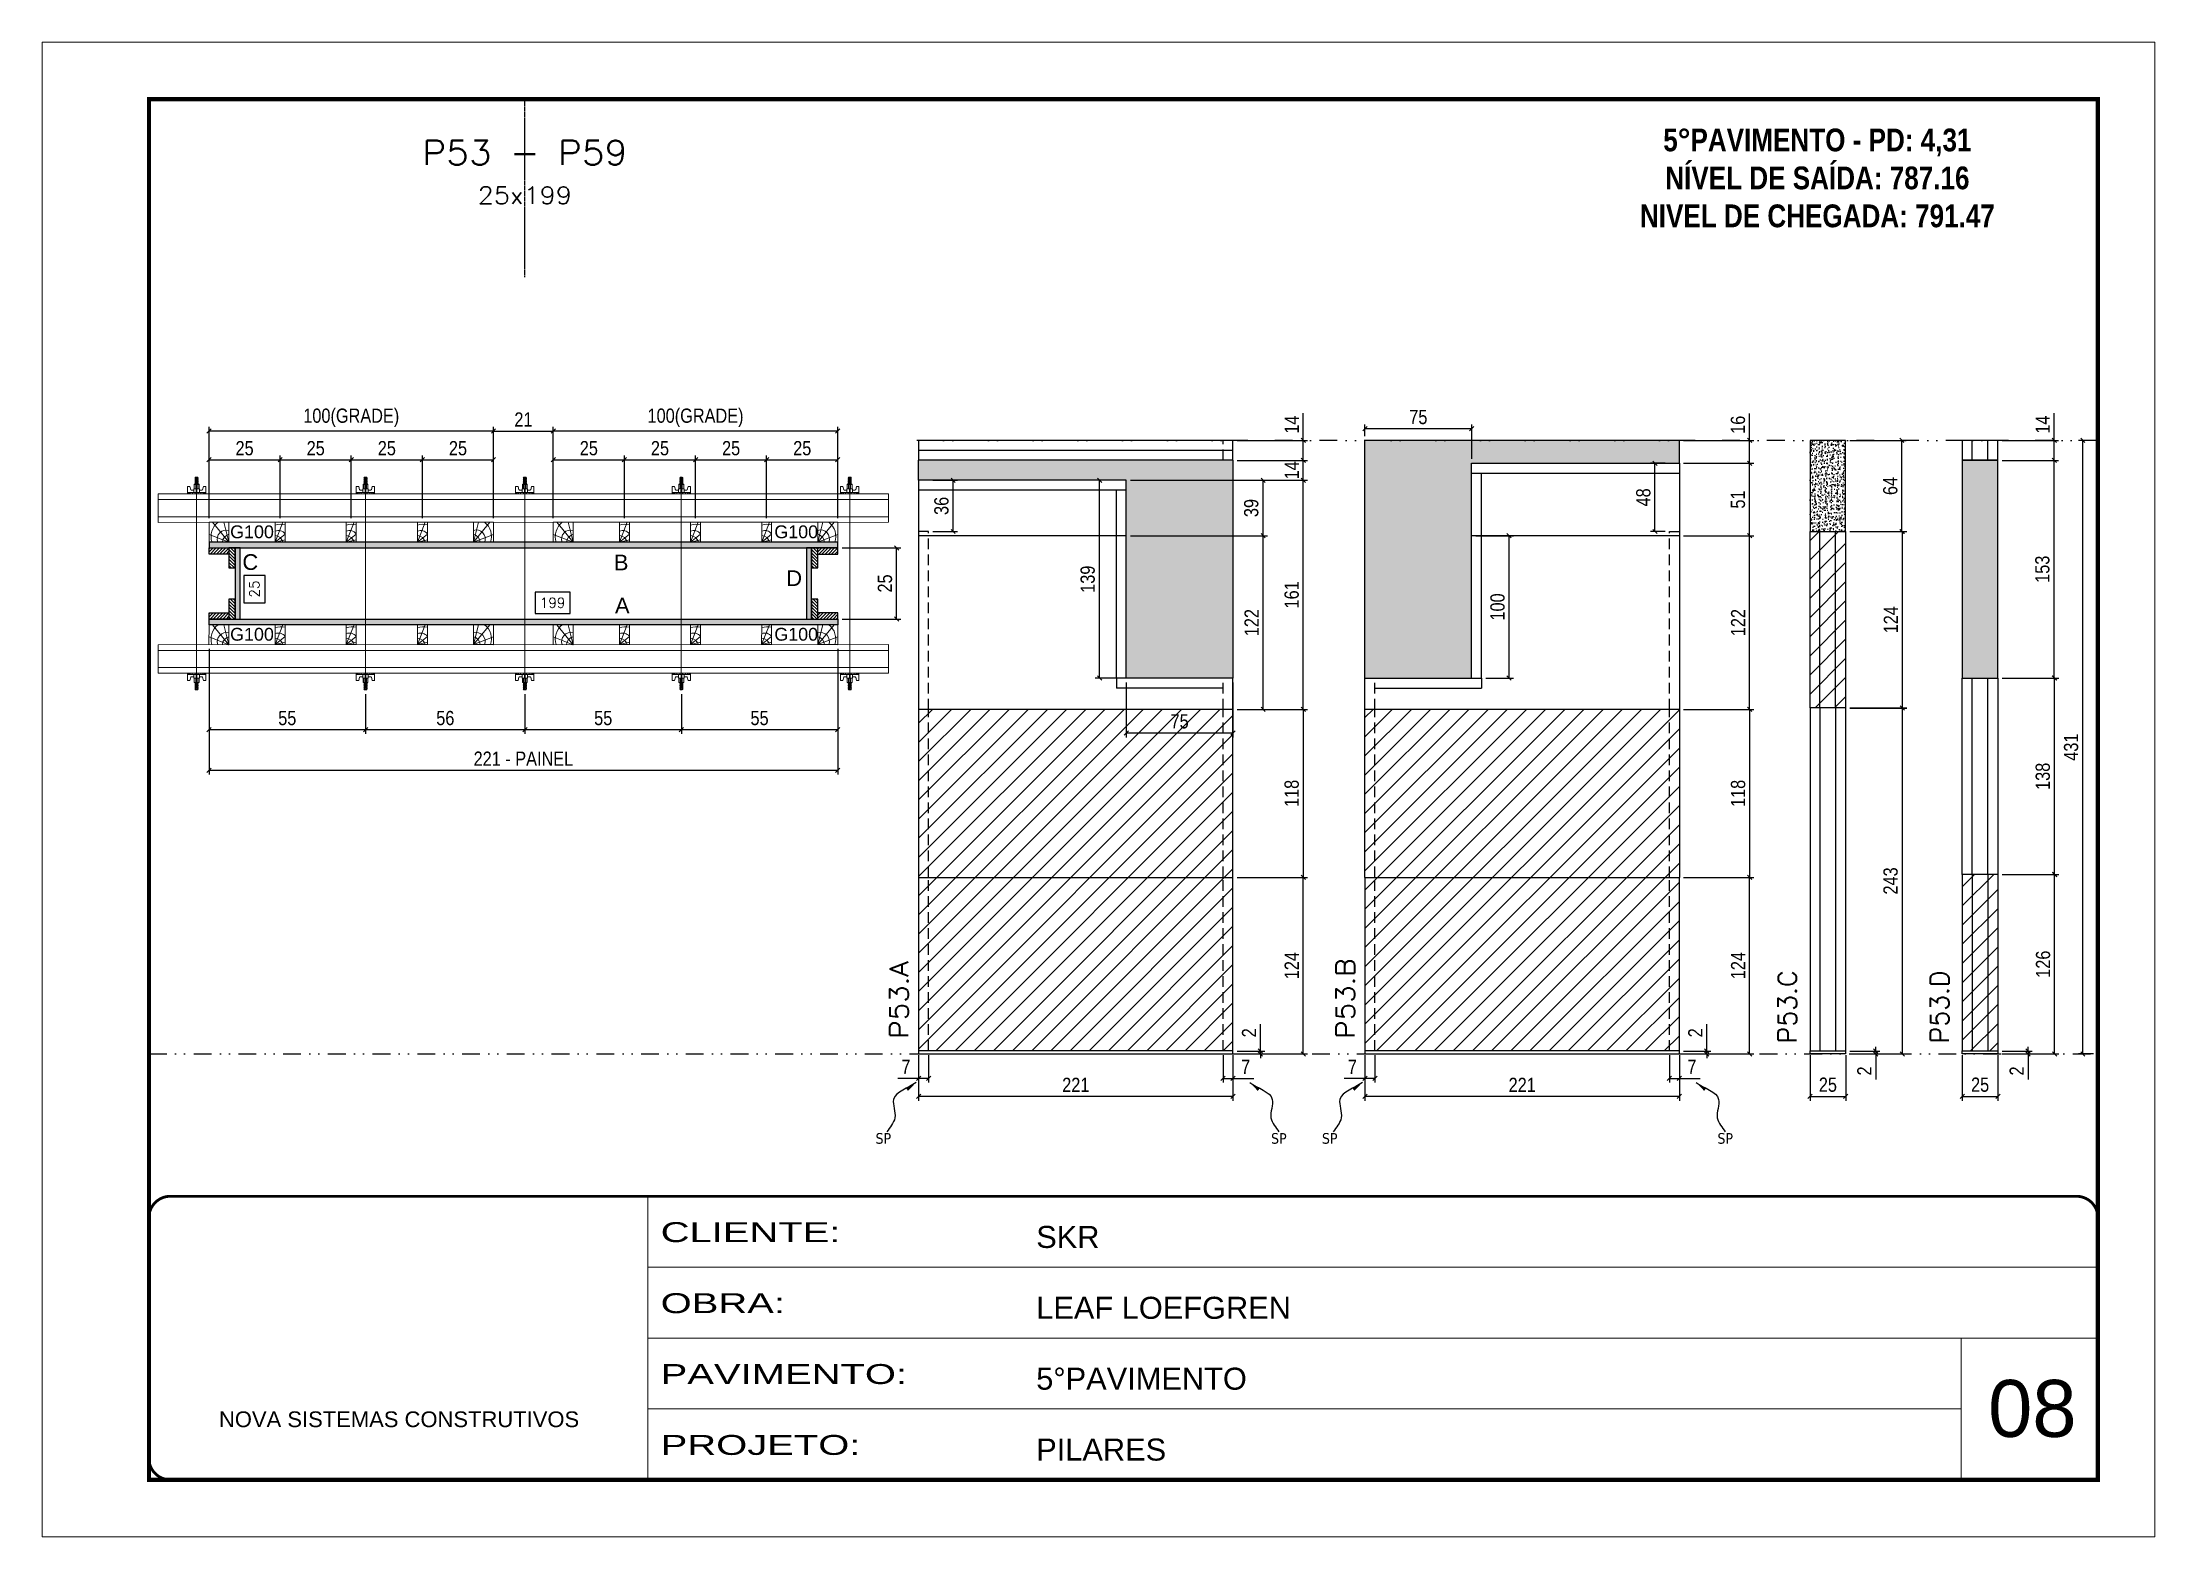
# Model space of a CAD drawing. Extents: x 14400 to 27878, y -21631 to 6985.
# Drawn here: x 19182 to 20667, y 4786 to 5836 of the extents above; entities that cross this region are included whole.
import ezdxf
from ezdxf.enums import TextEntityAlignment as Align

# ---------------------------------------------------------------- set-up
doc = ezdxf.new("R2010")
doc.units = 0
for name, pattern in [('CONTINUO', [0]), ('DASHED', [0.75, 0.5, -0.25]), ('DIVIDE2', [0.625, 0.25, -0.125, 0, -0.125, 0, -0.125]), ('HIDDEN', [0.375, 0.25, -0.125])]:
    doc.linetypes.add(name, pattern=pattern)
for name, color, linetype, lineweight in [('CARIMBO', 255, 'Continuous', 9), ('Folhas', 255, 'Continuous', 9), ('Hachura', 251, 'Continuous', 9), ('Madeira', 126, 'Continuous', 18), ('Perfil Metálico', 224, 'Continuous', 18), ('SARRAFO DE PRESSAO', 251, 'DASHED', 9), ('Texto Seção', 7, 'Continuous', 15)]:
    doc.layers.add(name, color=color, linetype=linetype, lineweight=lineweight)
for name, color, linetype in [('CHAPA', 1, 'Continuous'), ('COTA', 241, 'Continuous'), ('NOMENCLATURA', 7, 'Continuous'), ('Nível', 160, 'Continuous'), ('Painéis', 200, 'Continuous'), ('SARR_2.2x7', 40, 'Continuous'), ('SARRAFO', 251, 'Continuous'), ('Sarrafo de Pressão', 42, 'HIDDEN'), ('texto', 7, 'Continuous'), ('Texto de Titulo', 7, 'Continuous'), ('Texto Qtd Sarr', 242, 'Continuous'), ('TEXTO_GERAL', 7, 'Continuous')]:
    doc.layers.add(name, color=color, linetype=linetype)
doc.styles.add('ARIAL', font='arial.ttf')
doc.styles.add('COTA TECNICA', font='techl___.ttf', dxfattribs={"height": 10})
doc.styles.add('COTA TECNICA 2X', font='techl___.ttf', dxfattribs={"height": 10})
doc.styles.add('COTA TECNICA-50', font='techl___.ttf', dxfattribs={"height": 10})
doc.styles.add('REGUA-120', font='ROMANS.shx', dxfattribs={"height": 15})
doc.styles.add('ROMANC', font='techb___.ttf', dxfattribs={"height": 2.5})
doc.styles.add('ROMANS', font='romans.shx')
doc.styles.add('SANSSERIF', font='sas_____.pfb')
doc.styles.get("Standard").update_dxf_attribs({"font": 'arial.ttf'})
doc.styles.add('Tecnologia', font='')
doc.styles.get('Tecnologia').set_extended_font_data('Forgotten Futurist')
doc.dimstyles.new('COTA PAINEL-50', dxfattribs={"dimtxt": 10, "dimasz": 3, "dimexe": 3, "dimexo": 3, "dimgap": 3, "dimtad": 1, "dimdec": 1, "dimzin": 12, "dimdsep": 46, "dimtxsty": 'COTA TECNICA-50', "dimblk1": 'OBLIQUE', "dimblk2": 'OBLIQUE', "dimsah": 1, "dimcen": 0.9, "dimclrd": 4, "dimclre": 4, "dimclrt": 240, "dimadec": 1, "dimazin": 3, "dimtfac": 1, "dimtdec": 1, "dimtmove": 0, "dimatfit": 3, "dimfxl": 1, "dimtolj": 1, "dimtzin": 12, "dimarcsym": 0})
doc.dimstyles.new('PAINEL', dxfattribs={"dimtxt": 10, "dimasz": 3, "dimexe": 3, "dimexo": 3, "dimgap": 3, "dimtad": 1, "dimdec": 1, "dimzin": 12, "dimdsep": 46, "dimtxsty": 'COTA TECNICA', "dimblk1": 'OBLIQUE', "dimblk2": 'OBLIQUE', "dimsah": 1, "dimcen": 0.9, "dimclrd": 4, "dimclre": 4, "dimclrt": 240, "dimadec": 1, "dimazin": 3, "dimtfac": 1, "dimtdec": 1, "dimtmove": 0, "dimatfit": 3, "dimfxl": 1, "dimtolj": 1, "dimtzin": 12, "dimarcsym": 0})
doc.dimstyles.new('SECAO PILAR', dxfattribs={"dimtxt": 10, "dimasz": 3, "dimexe": 3, "dimexo": 3, "dimgap": 3, "dimtad": 1, "dimdec": 1, "dimlfac": 0.5, "dimzin": 12, "dimdsep": 46, "dimtxsty": 'COTA TECNICA 2X', "dimblk1": 'OBLIQUE', "dimblk2": 'OBLIQUE', "dimsah": 1, "dimcen": 0.9, "dimclrd": 256, "dimclre": 256, "dimclrt": 256, "dimadec": 1, "dimazin": 3, "dimtfac": 1, "dimtdec": 1, "dimtmove": 0, "dimatfit": 3, "dimfxl": 1, "dimtolj": 1, "dimtzin": 12, "dimarcsym": 0})
doc.dimstyles.new('SECÇÃO 2', dxfattribs={"dimtxt": 7, "dimasz": 6, "dimexe": 0.18, "dimexo": 2, "dimgap": -4, "dimtad": 3, "dimdec": 1, "dimlfac": 0.5, "dimzin": 12, "dimdsep": 46, "dimtxsty": 'ROMANS', "dimblk": 'ARCHTICK', "dimcen": 0.09, "dimse1": 1, "dimse2": 1, "dimsd1": 1, "dimsd2": 1, "dimclrd": 180, "dimclre": 5, "dimclrt": 1, "dimadec": 0, "dimazin": 3, "dimtfac": 1, "dimtdec": 1, "dimtofl": 0, "dimtmove": 0, "dimatfit": 3, "dimldrblk": 'ARCHTICK', "dimfxl": 1, "dimtolj": 1, "dimtzin": 0, "dimarcsym": 0})
doc.dimstyles.get("Standard").update_dxf_attribs({"dimtxt": 0.18, "dimasz": 0.18, "dimexe": 0.18, "dimexo": 0.0625, "dimgap": 0.09, "dimtad": 0, "dimtih": 1, "dimtoh": 1, "dimdec": 4, "dimzin": 0, "dimdsep": 46, "dimtxsty": 'Standard', "dimcen": 0.09, "dimadec": 0, "dimazin": 0, "dimtfac": 1, "dimtdec": 4, "dimtofl": 0, "dimtmove": 0, "dimatfit": 3, "dimfxl": 1, "dimtolj": 1, "dimtzin": 0, "dimarcsym": 0})

msp = doc.modelspace()

# ---------------------------------------------------------------- texts
at = {"layer": 'CARIMBO', "style": 'ARIAL'}
msp.add_text('08', height=40, dxfattribs=at).set_placement((20549.83, 4856.3))
at = {"layer": 'NOMENCLATURA', "color": 2, "insert": (20429.81, 5802.21), "char_height": 16, "attachment_point": 2, "style": 'ROMANC'}
msp.add_mtext_dynamic_manual_height_columns('\\P5°PAVIMENTO - PD: 4,31\\PNÍVEL DE SAÍDA: 787.16\\PNIVEL DE CHEGADA: 791.47', width=432.3511, gutter_width=1, heights=[0], dxfattribs=at)
at = {"layer": 'texto', "color": 0, "char_height": 7.5, "attachment_point": 5}
for insert in [(19773.23, 5065.94), (20051.26, 5065.94), (20087.01, 5065.94), (20365.03, 5065.94)]:
    msp.add_mtext('{\\fTahoma|b0|i0|c0|p34;\\C4;SP}', dxfattribs=dict(at, insert=insert))
at = {"layer": 'Texto Seção', "style": 'REGUA-120', "width": 1.1}
for s, p in [('P53.A', (19790.76, 5136.2)), ('P53.B', (20104.53, 5136.2))]:
    msp.add_text(s, height=13, rotation=90, dxfattribs=at).set_placement(p)
at = {"layer": 'Texto Seção', "char_height": 13, "width": 370.6998, "attachment_point": 7, "rotation": 90, "style": 'REGUA-120'}
for s, insert in [('\\pt91;P53.C', (20415.2, 5132.85)), ('\\pt91;P53.D', (20522.22, 5132.85))]:
    msp.add_mtext(s, dxfattribs=dict(at, insert=insert))
at = {"layer": 'TEXTO_GERAL', "color": 0, "linetype": 'Continuous', "style": 'SANSSERIF'}
for p in [(19314.05, 5492.2), (19696.59, 5492.2), (19314.03, 5420.21), (19696.58, 5420.21)]:
    msp.add_text('G100', height=9, dxfattribs=at).set_placement(p, align=Align.MIDDLE_LEFT)
at = {"layer": 'TEXTO_GERAL', "style": 'ARIAL'}
for s, p in [('C', (19328.21, 5470.96)), ('B', (19588.95, 5470.65)), ('D', (19710.55, 5459.62)), ('A', (19589.7, 5440.42))]:
    msp.add_text(s, height=11, dxfattribs=at).set_placement(p, align=Align.MIDDLE_CENTER)

# ---------------------------------------------------------------- blocks, each defined once
blk = doc.blocks.new('9999999999')
at = {"color": 30, "linetype": 'CONTINUO'}
for p, q in [((98564.6, 34230.2), (98564.6, 34429.4)), ((98564.6, 34379.6), (99584, 34379.6)), ((98564.6, 34329.8), (99488, 34329.8)), ((99584, 34329.8), (99488, 34329.8)), ((99488, 34329.8), (99488, 34230.2)), ((98564.6, 34280), (99488, 34280))]:
    blk.add_line(p, q, dxfattribs=at)
at = {"color": 30, "linetype": 'CONTINUO', "const_width": 2}
blk.add_lwpolyline([(99584, 34230.2), (99584, 34414.4, 0.414214), (99569, 34429.4), (98229, 34429.4, 0.414214), (98214, 34414.4), (98214, 34245.2, 0.414214), (98229, 34230.2), (99584, 34230.2)], format="xyb", dxfattribs=at)
at = {"layer": 'Folhas'}
blk.add_lwpolyline([(98139, 34190.2), (99624, 34190.2), (99624, 35240.2), (98139, 35240.2)], close=True, dxfattribs=at)
at = {"layer": 'Folhas', "color": 30, "const_width": 3}
blk.add_lwpolyline([(98214, 34230.2), (99584, 34230.2), (99584, 35200.2), (98214, 35200.2)], close=True, dxfattribs=at)
at = {"color": 7, "linetype": 'Continuous', "ltscale": 5, "style": 'ARIAL'}
for s, height, p in [('SKR', 15.48, (98837.7, 34393.1)), ('LEAF LOEFGREN', 15.483, (98837.7, 34343.3)), ('5°PAVIMENTO', 15.483, (98837.7, 34293.5)), ('NOVA SISTEMAS CONSTRUTIVOS', 11.059, (98263.2, 34267.2)), ('PILARES', 15.48, (98837.7, 34243.7))]:
    blk.add_text(s, height=height, dxfattribs=at).set_placement(p)
at = {"layer": 'Folhas', "color": 7, "style": 'Tecnologia', "width": 1.5}
for s, p in [('CLIENTE:', (98573.7, 34397.2)), ('OBRA:', (98573.7, 34347.3)), ('PAVIMENTO:', (98573.7, 34297.5)), ('PROJETO:', (98573.7, 34247.7))]:
    blk.add_text(s, height=14, dxfattribs=at).set_placement(p)
blk = doc.blocks.new('*D1440')
at = {"layer": 'COTA', "color": 180, "lineweight": -2, "transparency": 16777216}
for p, q in [((19338.6, 5461.6), (19323.6, 5461.6)), ((19323.6, 5461.6), (19323.6, 5442.3)), ((19338.6, 5442.3), (19338.6, 5461.6)), ((19323.6, 5442.3), (19338.6, 5442.3))]:
    blk.add_line(p, q, dxfattribs=at)
at = {"layer": 'Defpoints', "color": 0, "transparency": 16777216}
for p in [(19338.5, 5480.9), (19338.5, 5430.9), (19342.6, 5430.9)]:
    blk.add_point(p, dxfattribs=at)
at = {"layer": 'COTA', "color": 1, "transparency": 16777216, "insert": (19331.1, 5452), "char_height": 7, "attachment_point": 5, "rotation": 90, "style": 'ROMANS'}
blk.add_mtext('\\A1;25', dxfattribs=at)
blk = doc.blocks.new('_ArchTick')
at = {"color": 0, "linetype": 'ByBlock', "const_width": 0.15}
blk.add_lwpolyline([(-0.5, -0.5), (0.5, 0.5)], dxfattribs=at)
blk = doc.blocks.new('*D1441')
at = {"layer": 'COTA', "color": 180, "lineweight": -2, "transparency": 16777216}
for p, q in [((19553, 5449.9), (19528.4, 5449.9)), ((19528.4, 5449.9), (19528.4, 5434.9)), ((19553, 5434.9), (19553, 5449.9)), ((19528.4, 5434.9), (19553, 5434.9))]:
    blk.add_line(p, q, dxfattribs=at)
at = {"layer": 'Defpoints', "color": 0, "transparency": 16777216}
for p in [(19321.2, 5430.9), (19719.2, 5430.9), (19719.2, 5430.9)]:
    blk.add_point(p, dxfattribs=at)
at = {"layer": 'COTA', "color": 1, "transparency": 16777216, "insert": (19540.7, 5442.4), "char_height": 7, "attachment_point": 5, "style": 'ROMANS'}
blk.add_mtext('\\A1;199', dxfattribs=at)
blk = doc.blocks.new('_Oblique')
at = {"color": 0, "linetype": 'ByBlock', "lineweight": -2}
blk.add_line((-0.5, -0.5), (0.5, 0.5), dxfattribs=at)
blk = doc.blocks.new('*D1442')
at = {"layer": 'COTA', "lineweight": -2, "transparency": 16777216}
for p, q in [((19299.2, 5409.9), (19299.2, 5321.7)), ((19741.2, 5409.9), (19741.2, 5321.7)), ((19299.2, 5324.7), (19741.2, 5324.7))]:
    blk.add_line(p, q, dxfattribs=at)
at = {"layer": 'Defpoints', "color": 0, "transparency": 16777216}
for p in [(19299.2, 5412.9), (19741.2, 5412.9), (19741.2, 5324.7)]:
    blk.add_point(p, dxfattribs=at)
at = {"layer": 'COTA', "lineweight": -2, "transparency": 16777216, "xscale": 3, "yscale": 3, "zscale": 3, "rotation": 180}
blk.add_blockref('_Oblique', (19299.2, 5324.7), dxfattribs=at)
at = {"layer": 'COTA', "lineweight": -2, "transparency": 16777216, "xscale": 3, "yscale": 3, "zscale": 3}
blk.add_blockref('_Oblique', (19741.2, 5324.7), dxfattribs=at)
at = {"layer": 'COTA', "transparency": 16777216, "insert": (19520.2, 5332.8), "char_height": 10, "attachment_point": 5, "style": 'COTA TECNICA 2X'}
blk.add_mtext('\\A1;221 - PAINEL', dxfattribs=at)
blk = doc.blocks.new('*D1443')
at = {"layer": 'COTA', "lineweight": -2, "transparency": 16777216}
for p, q in [((19299.2, 5409.9), (19299.2, 5350.2)), ((19409.3, 5378.1), (19409.3, 5350.2)), ((19299.2, 5353.2), (19409.3, 5353.2))]:
    blk.add_line(p, q, dxfattribs=at)
at = {"layer": 'Defpoints', "color": 0, "transparency": 16777216}
for p in [(19299.2, 5412.9), (19409.3, 5381.1), (19409.3, 5353.2)]:
    blk.add_point(p, dxfattribs=at)
at = {"layer": 'COTA', "lineweight": -2, "transparency": 16777216, "xscale": 3, "yscale": 3, "zscale": 3, "rotation": 180}
blk.add_blockref('_Oblique', (19299.2, 5353.2), dxfattribs=at)
at = {"layer": 'COTA', "lineweight": -2, "transparency": 16777216, "xscale": 3, "yscale": 3, "zscale": 3}
blk.add_blockref('_Oblique', (19409.3, 5353.2), dxfattribs=at)
at = {"layer": 'COTA', "transparency": 16777216, "insert": (19354.2, 5361.3), "char_height": 10, "attachment_point": 5, "style": 'COTA TECNICA 2X'}
blk.add_mtext('\\A1;55', dxfattribs=at)
blk = doc.blocks.new('*D1444')
at = {"layer": 'COTA', "lineweight": -2, "transparency": 16777216}
for p, q in [((19741.2, 5409.9), (19741.2, 5350.2)), ((19631.3, 5378.1), (19631.3, 5350.2)), ((19631.3, 5353.2), (19741.2, 5353.2))]:
    blk.add_line(p, q, dxfattribs=at)
at = {"layer": 'Defpoints', "color": 0, "transparency": 16777216}
for p in [(19741.2, 5412.9), (19631.3, 5381.1), (19741.2, 5353.2)]:
    blk.add_point(p, dxfattribs=at)
at = {"layer": 'COTA', "lineweight": -2, "transparency": 16777216, "xscale": 3, "yscale": 3, "zscale": 3, "rotation": 180}
blk.add_blockref('_Oblique', (19631.3, 5353.2), dxfattribs=at)
at = {"layer": 'COTA', "lineweight": -2, "transparency": 16777216, "xscale": 3, "yscale": 3, "zscale": 3}
blk.add_blockref('_Oblique', (19741.2, 5353.2), dxfattribs=at)
at = {"layer": 'COTA', "transparency": 16777216, "insert": (19686.2, 5361.3), "char_height": 10, "attachment_point": 5, "style": 'COTA TECNICA 2X'}
blk.add_mtext('\\A1;55', dxfattribs=at)
blk = doc.blocks.new('C')
at = {"layer": 'Hachura', "color": 0}
for p, q in [((0, 3.22), (0, -3.22)), ((0.45, 3.22), (0, 3.22)), ((0.46, 3.16), (0, 3.16)), ((0.46, 3.05), (0, 3.05)), ((0.46, 2.88), (0, 2.88)), ((0, 2.75), (0, -1.16)), ((0.46, 2.65), (0, 2.65)), ((0.46, 2.23), (0, 2.23)), ((0.46, 1.51), (0, 1.51)), ((0.39, 0.49), (0.17, 0.49)), ((0.45, -3.23), (0.45, 3.22)), ((0.45, 3.22), (2.58, 3.22)), ((1.74, 0.97), (0.45, 0.97)), ((1.45, 0.1), (0.45, 0.1)), ((1.35, 1.94), (1.35, 0.96)), ((2.58, 2.39), (1.47, 2.09)), ((1.74, -0.97), (1.74, 0.97)), ((1.74, 0.97), (1.74, 0.84)), ((1.74, 0.97), (1.74, 0.84)), ((1.74, 0.84), (3.35, 0.84)), ((3.35, 0.45), (1.74, 0.45)), ((2.58, 3.22), (2.58, 2.39)), ((3.32, 0.84), (3.32, -0.84)), ((3.35, 0.84), (3.35, -0.84)), ((3.68, 0.45), (3.35, 0.45)), ((3.84, -0.52), (3.35, 0.45)), ((3.35, 0.06), (3.67, -0.57)), ((3.68, 0.45), (4.16, -0.52)), ((3.72, 0.5), (4.25, -0.57)), ((4.37, -0.55), (3.83, 0.53)), ((4.15, 0.45), (3.93, 0.45)), ((4.42, -0.52), (3.93, 0.45)), ((4.15, 0.45), (4.26, 0.45)), ((4.26, 0.45), (4.74, -0.52)), ((4.3, 0.5), (4.83, -0.57)), ((4.95, -0.55), (4.41, 0.53)), ((4.51, 0.45), (4.84, 0.45)), ((5, -0.52), (4.51, 0.45)), ((4.84, 0.45), (5.32, -0.52)), ((4.88, 0.5), (5.41, -0.57)), ((5.53, -0.55), (4.99, 0.53)), ((5.58, -0.52), (5.09, 0.45)), ((5.42, 0.45), (5.09, 0.45)), ((5.58, -0.52), (5.09, 0.45)), ((5.42, 0.45), (5.74, -0.19)), ((5.46, 0.5), (5.74, -0.07)), ((5.74, 0.19), (5.57, 0.53)), ((5.74, 0.32), (5.68, 0.45)), ((5.68, 0.45), (5.74, 0.45)), ((5.74, 0.45), (5.9, 0.29)), ((5.74, 0.45), (5.74, -0.52)), ((5.9, -0.36), (5.9, 0.29)), ((0.45, 0), (0, 0)), ((0.46, -1.52), (0, -1.52)), ((0.46, -2.23), (0, -2.23)), ((0.46, -2.65), (0, -2.65)), ((0.46, -2.88), (0, -2.88)), ((0.46, -3.05), (0, -3.05)), ((0.46, -3.16), (0, -3.16)), ((0, -3.22), (2.57, -3.22)), ((0.08, -0.48), (0.29, -0.48)), ((0.29, -0.48), (0.4, -0.48)), ((0.45, 0), (0.45, -0.97)), ((0.45, -0.16), (1.45, -0.16)), ((0.45, -0.65), (0.45, -0.32)), ((0.45, -3.23), (0.45, -0.65)), ((0.45, -0.97), (1.74, -0.97)), ((1.35, -1.94), (1.35, -0.97)), ((2.58, -2.39), (1.47, -2.1)), ((3.35, -0.32), (1.74, -0.32)), ((3.35, -0.84), (1.74, -0.84)), ((2.58, -3.23), (2.58, -2.39)), ((3.35, -0.07), (3.58, -0.52)), ((3.35, -0.52), (3.58, -0.52)), ((3.84, -0.52), (4.16, -0.52)), ((4.42, -0.52), (4.74, -0.52)), ((4.63, -0.52), (4.74, -0.52)), ((5, -0.52), (5.32, -0.52)), ((5.58, -0.52), (5.74, -0.52)), ((5.74, -0.52), (5.9, -0.36)), ((5.74, -0.52), (5.74, -0.52))]:
    blk.add_line(p, q, dxfattribs=at)
for centre, radius, start, end in [((1.52, 1.94), 0.161, 104.74356, 180), ((1.44, -0.03), 0.129, 272.69497, 87.30503), ((3.81, 0.39), 0.143, 25.56881, 154.43119), ((4.39, 0.39), 0.143, 25.56881, 154.43119), ((4.97, 0.39), 0.143, 25.56881, 154.43119), ((5.55, 0.39), 0.143, 25.56881, 154.43119), ((0.17, -0.37), 0.174, 221.74404, 317.85924), ((1.52, -1.94), 0.161, 180, 255.25644), ((3.71, -0.4), 0.174, 222.14076, 318.25596), ((4.29, -0.4), 0.174, 222.14076, 318.25596), ((4.87, -0.4), 0.174, 222.14076, 318.25596), ((5.45, -0.4), 0.174, 222.14076, 318.25596), ((5.61, -0.4), 0.174, 317.85924, 318.25596)]:
    blk.add_arc(centre, radius, start, end, dxfattribs=at)
blk = doc.blocks.new('*D1456')
at = {"layer": 'COTA', "lineweight": -2, "transparency": 16777216}
for p, q in [((19521.3, 5378.1), (19521.3, 5350.2)), ((19631.3, 5378.1), (19631.3, 5350.2)), ((19521.3, 5353.2), (19631.3, 5353.2))]:
    blk.add_line(p, q, dxfattribs=at)
at = {"layer": 'Defpoints', "color": 0, "transparency": 16777216}
for p in [(19521.3, 5381.1), (19631.3, 5381.1), (19631.3, 5353.2)]:
    blk.add_point(p, dxfattribs=at)
at = {"layer": 'COTA', "lineweight": -2, "transparency": 16777216, "xscale": 3, "yscale": 3, "zscale": 3, "rotation": 180}
blk.add_blockref('_Oblique', (19521.3, 5353.2), dxfattribs=at)
at = {"layer": 'COTA', "lineweight": -2, "transparency": 16777216, "xscale": 3, "yscale": 3, "zscale": 3}
blk.add_blockref('_Oblique', (19631.3, 5353.2), dxfattribs=at)
at = {"layer": 'COTA', "transparency": 16777216, "insert": (19576.3, 5361.3), "char_height": 10, "attachment_point": 5, "style": 'COTA TECNICA 2X'}
blk.add_mtext('\\A1;55', dxfattribs=at)
blk = doc.blocks.new('*D1457')
at = {"layer": 'COTA', "lineweight": -2, "transparency": 16777216}
for p, q in [((19744.2, 5480.9), (19785.5, 5480.9)), ((19782.5, 5430.9), (19782.5, 5480.9)), ((19744.2, 5430.9), (19785.5, 5430.9))]:
    blk.add_line(p, q, dxfattribs=at)
at = {"layer": 'Defpoints', "color": 0, "transparency": 16777216}
for p in [(19741.2, 5480.9), (19782.5, 5480.9), (19741.2, 5430.9)]:
    blk.add_point(p, dxfattribs=at)
at = {"layer": 'COTA', "lineweight": -2, "transparency": 16777216, "xscale": 3, "yscale": 3, "zscale": 3}
for p, rotation in [((19782.5, 5480.9), 90), ((19782.5, 5430.9), 270)]:
    blk.add_blockref('_Oblique', p, dxfattribs=dict(at, rotation=rotation))
at = {"layer": 'COTA', "transparency": 16777216, "insert": (19774.4, 5455.9), "char_height": 10, "attachment_point": 5, "rotation": 90, "style": 'COTA TECNICA 2X'}
blk.add_mtext('\\A1;25', dxfattribs=at)
blk = doc.blocks.new('*D1458')
at = {"layer": 'COTA', "lineweight": -2, "transparency": 16777216}
for p, q in [((19409.3, 5378.1), (19409.3, 5350.2)), ((19521.3, 5378.1), (19521.3, 5350.2)), ((19409.3, 5353.2), (19521.3, 5353.2))]:
    blk.add_line(p, q, dxfattribs=at)
at = {"layer": 'Defpoints', "color": 0, "transparency": 16777216}
for p in [(19409.3, 5381.1), (19521.3, 5381.1), (19521.3, 5353.2)]:
    blk.add_point(p, dxfattribs=at)
at = {"layer": 'COTA', "lineweight": -2, "transparency": 16777216, "xscale": 3, "yscale": 3, "zscale": 3, "rotation": 180}
blk.add_blockref('_Oblique', (19409.3, 5353.2), dxfattribs=at)
at = {"layer": 'COTA', "lineweight": -2, "transparency": 16777216, "xscale": 3, "yscale": 3, "zscale": 3}
blk.add_blockref('_Oblique', (19521.3, 5353.2), dxfattribs=at)
at = {"layer": 'COTA', "transparency": 16777216, "insert": (19465.3, 5361.3), "char_height": 10, "attachment_point": 5, "style": 'COTA TECNICA 2X'}
blk.add_mtext('\\A1;56', dxfattribs=at)
blk = doc.blocks.new('PONTALETE')
at = {"layer": 'Madeira'}
for q in [(2.71, 7), (7, 5.76), (7, 1.74)]:
    blk.add_line((0, 0), q, dxfattribs=at)
blk.add_lwpolyline([(0, 0), (7, 0), (7, 7), (0, 7)], close=True, dxfattribs=at)
for centre, radius, start, end in [((2.04, 0.06), 6.23, 37.28179, 109.09128), ((1.09, 0.9), 3.19, 343.60304, 109.98471), ((-0.21, -0.78), 3.09, 14.63219, 86.0383)]:
    blk.add_arc(centre, radius, start, end, dxfattribs=at)
blk = doc.blocks.new('MEIO PONTALETE')
at = {"layer": 'Madeira'}
for q in [(2.71, 7), (3.5, 2.88), (3.5, 0.87)]:
    blk.add_line((0, 0), q, dxfattribs=at)
blk.add_lwpolyline([(0, 0), (3.5, 0), (3.5, 7), (0, 7)], close=True, dxfattribs=at)
for centre, radius, start, end in [((2.04, 0.06), 6.23, 76.44987, 109.09128), ((1.09, 0.9), 3.19, 40.90626, 109.98471), ((-0.21, -0.78), 3.09, 14.63219, 86.0383)]:
    blk.add_arc(centre, radius, start, end, dxfattribs=at)
blk = doc.blocks.new('*D1445')
at = {"layer": 'COTA', "lineweight": -2, "transparency": 16777216}
for p, q in [((19541.2, 5501.9), (19541.2, 5545.8)), ((19541.2, 5542.8), (19591.2, 5542.8)), ((19591.2, 5501.9), (19591.2, 5545.8))]:
    blk.add_line(p, q, dxfattribs=at)
at = {"layer": 'Defpoints', "color": 0, "transparency": 16777216}
for p in [(19591.2, 5542.8), (19541.2, 5498.9), (19591.2, 5498.9)]:
    blk.add_point(p, dxfattribs=at)
at = {"layer": 'COTA', "lineweight": -2, "transparency": 16777216, "xscale": 3, "yscale": 3, "zscale": 3, "rotation": 180}
blk.add_blockref('_Oblique', (19541.2, 5542.8), dxfattribs=at)
at = {"layer": 'COTA', "lineweight": -2, "transparency": 16777216, "xscale": 3, "yscale": 3, "zscale": 3}
blk.add_blockref('_Oblique', (19591.2, 5542.8), dxfattribs=at)
at = {"layer": 'COTA', "transparency": 16777216, "insert": (19566.2, 5550.9), "char_height": 10, "attachment_point": 5, "style": 'COTA TECNICA 2X'}
blk.add_mtext('\\A1;25', dxfattribs=at)
blk = doc.blocks.new('*D1446')
at = {"layer": 'COTA', "lineweight": -2, "transparency": 16777216}
for p, q in [((19541.2, 5501.9), (19541.2, 5566)), ((19741.2, 5563), (19541.2, 5563)), ((19741.2, 5501.9), (19741.2, 5566))]:
    blk.add_line(p, q, dxfattribs=at)
at = {"layer": 'Defpoints', "color": 0, "transparency": 16777216}
for p in [(19541.2, 5563), (19541.2, 5498.9), (19741.2, 5498.9)]:
    blk.add_point(p, dxfattribs=at)
at = {"layer": 'COTA', "lineweight": -2, "transparency": 16777216, "xscale": 3, "yscale": 3, "zscale": 3, "rotation": 180}
blk.add_blockref('_Oblique', (19541.2, 5563), dxfattribs=at)
at = {"layer": 'COTA', "lineweight": -2, "transparency": 16777216, "xscale": 3, "yscale": 3, "zscale": 3}
blk.add_blockref('_Oblique', (19741.2, 5563), dxfattribs=at)
at = {"layer": 'COTA', "transparency": 16777216, "insert": (19641.2, 5572.3), "char_height": 10, "attachment_point": 5, "style": 'COTA TECNICA 2X'}
blk.add_mtext('\\A1;100(GRADE)', dxfattribs=at)
blk = doc.blocks.new('*D1459')
at = {"layer": 'COTA', "lineweight": -2, "transparency": 16777216}
for p, q in [((19591.2, 5501.9), (19591.2, 5545.8)), ((19591.2, 5542.8), (19641.2, 5542.8)), ((19641.2, 5501.9), (19641.2, 5545.8))]:
    blk.add_line(p, q, dxfattribs=at)
at = {"layer": 'Defpoints', "color": 0, "transparency": 16777216}
for p in [(19641.2, 5542.8), (19591.2, 5498.9), (19641.2, 5498.9)]:
    blk.add_point(p, dxfattribs=at)
at = {"layer": 'COTA', "lineweight": -2, "transparency": 16777216, "xscale": 3, "yscale": 3, "zscale": 3, "rotation": 180}
blk.add_blockref('_Oblique', (19591.2, 5542.8), dxfattribs=at)
at = {"layer": 'COTA', "lineweight": -2, "transparency": 16777216, "xscale": 3, "yscale": 3, "zscale": 3}
blk.add_blockref('_Oblique', (19641.2, 5542.8), dxfattribs=at)
at = {"layer": 'COTA', "transparency": 16777216, "insert": (19616.2, 5550.9), "char_height": 10, "attachment_point": 5, "style": 'COTA TECNICA 2X'}
blk.add_mtext('\\A1;25', dxfattribs=at)
blk = doc.blocks.new('*D1460')
at = {"layer": 'COTA', "lineweight": -2, "transparency": 16777216}
for p, q in [((19641.2, 5501.9), (19641.2, 5545.8)), ((19641.2, 5542.8), (19691.2, 5542.8)), ((19691.2, 5501.9), (19691.2, 5545.8))]:
    blk.add_line(p, q, dxfattribs=at)
at = {"layer": 'Defpoints', "color": 0, "transparency": 16777216}
for p in [(19691.2, 5542.8), (19641.2, 5498.9), (19691.2, 5498.9)]:
    blk.add_point(p, dxfattribs=at)
at = {"layer": 'COTA', "lineweight": -2, "transparency": 16777216, "xscale": 3, "yscale": 3, "zscale": 3, "rotation": 180}
blk.add_blockref('_Oblique', (19641.2, 5542.8), dxfattribs=at)
at = {"layer": 'COTA', "lineweight": -2, "transparency": 16777216, "xscale": 3, "yscale": 3, "zscale": 3}
blk.add_blockref('_Oblique', (19691.2, 5542.8), dxfattribs=at)
at = {"layer": 'COTA', "transparency": 16777216, "insert": (19666.2, 5550.9), "char_height": 10, "attachment_point": 5, "style": 'COTA TECNICA 2X'}
blk.add_mtext('\\A1;25', dxfattribs=at)
blk = doc.blocks.new('*D1461')
at = {"layer": 'COTA', "lineweight": -2, "transparency": 16777216}
for p, q in [((19691.2, 5501.9), (19691.2, 5545.8)), ((19691.2, 5542.8), (19741.2, 5542.8)), ((19741.2, 5501.9), (19741.2, 5545.8))]:
    blk.add_line(p, q, dxfattribs=at)
at = {"layer": 'Defpoints', "color": 0, "transparency": 16777216}
for p in [(19741.2, 5542.8), (19691.2, 5498.9), (19741.2, 5498.9)]:
    blk.add_point(p, dxfattribs=at)
at = {"layer": 'COTA', "lineweight": -2, "transparency": 16777216, "xscale": 3, "yscale": 3, "zscale": 3, "rotation": 180}
blk.add_blockref('_Oblique', (19691.2, 5542.8), dxfattribs=at)
at = {"layer": 'COTA', "lineweight": -2, "transparency": 16777216, "xscale": 3, "yscale": 3, "zscale": 3}
blk.add_blockref('_Oblique', (19741.2, 5542.8), dxfattribs=at)
at = {"layer": 'COTA', "transparency": 16777216, "insert": (19716.2, 5550.9), "char_height": 10, "attachment_point": 5, "style": 'COTA TECNICA 2X'}
blk.add_mtext('\\A1;25', dxfattribs=at)
blk = doc.blocks.new('*D1447')
at = {"layer": 'COTA', "lineweight": -2, "transparency": 16777216}
for p, q in [((19299.2, 5501.9), (19299.2, 5545.8)), ((19299.2, 5542.8), (19349.2, 5542.8)), ((19349.2, 5501.9), (19349.2, 5545.8))]:
    blk.add_line(p, q, dxfattribs=at)
at = {"layer": 'Defpoints', "color": 0, "transparency": 16777216}
for p in [(19349.2, 5542.8), (19299.2, 5498.9), (19349.2, 5498.9)]:
    blk.add_point(p, dxfattribs=at)
at = {"layer": 'COTA', "lineweight": -2, "transparency": 16777216, "xscale": 3, "yscale": 3, "zscale": 3, "rotation": 180}
blk.add_blockref('_Oblique', (19299.2, 5542.8), dxfattribs=at)
at = {"layer": 'COTA', "lineweight": -2, "transparency": 16777216, "xscale": 3, "yscale": 3, "zscale": 3}
blk.add_blockref('_Oblique', (19349.2, 5542.8), dxfattribs=at)
at = {"layer": 'COTA', "transparency": 16777216, "insert": (19324.2, 5550.9), "char_height": 10, "attachment_point": 5, "style": 'COTA TECNICA 2X'}
blk.add_mtext('\\A1;25', dxfattribs=at)
blk = doc.blocks.new('*D1448')
at = {"layer": 'COTA', "lineweight": -2, "transparency": 16777216}
for p, q in [((19299.2, 5501.9), (19299.2, 5566)), ((19499.2, 5563), (19299.2, 5563)), ((19499.2, 5501.9), (19499.2, 5566))]:
    blk.add_line(p, q, dxfattribs=at)
at = {"layer": 'Defpoints', "color": 0, "transparency": 16777216}
for p in [(19299.2, 5563), (19299.2, 5498.9), (19499.2, 5498.9)]:
    blk.add_point(p, dxfattribs=at)
at = {"layer": 'COTA', "lineweight": -2, "transparency": 16777216, "xscale": 3, "yscale": 3, "zscale": 3, "rotation": 180}
blk.add_blockref('_Oblique', (19299.2, 5563), dxfattribs=at)
at = {"layer": 'COTA', "lineweight": -2, "transparency": 16777216, "xscale": 3, "yscale": 3, "zscale": 3}
blk.add_blockref('_Oblique', (19499.2, 5563), dxfattribs=at)
at = {"layer": 'COTA', "transparency": 16777216, "insert": (19399.2, 5572.3), "char_height": 10, "attachment_point": 5, "style": 'COTA TECNICA 2X'}
blk.add_mtext('\\A1;100(GRADE)', dxfattribs=at)
blk = doc.blocks.new('*D1462')
at = {"layer": 'COTA', "lineweight": -2, "transparency": 16777216}
for p, q in [((19349.2, 5501.9), (19349.2, 5545.8)), ((19349.2, 5542.8), (19399.2, 5542.8)), ((19399.2, 5501.9), (19399.2, 5545.8))]:
    blk.add_line(p, q, dxfattribs=at)
at = {"layer": 'Defpoints', "color": 0, "transparency": 16777216}
for p in [(19399.2, 5542.8), (19349.2, 5498.9), (19399.2, 5498.9)]:
    blk.add_point(p, dxfattribs=at)
at = {"layer": 'COTA', "lineweight": -2, "transparency": 16777216, "xscale": 3, "yscale": 3, "zscale": 3, "rotation": 180}
blk.add_blockref('_Oblique', (19349.2, 5542.8), dxfattribs=at)
at = {"layer": 'COTA', "lineweight": -2, "transparency": 16777216, "xscale": 3, "yscale": 3, "zscale": 3}
blk.add_blockref('_Oblique', (19399.2, 5542.8), dxfattribs=at)
at = {"layer": 'COTA', "transparency": 16777216, "insert": (19374.2, 5550.9), "char_height": 10, "attachment_point": 5, "style": 'COTA TECNICA 2X'}
blk.add_mtext('\\A1;25', dxfattribs=at)
blk = doc.blocks.new('*D1463')
at = {"layer": 'COTA', "lineweight": -2, "transparency": 16777216}
for p, q in [((19399.2, 5501.9), (19399.2, 5545.8)), ((19399.2, 5542.8), (19449.2, 5542.8)), ((19449.2, 5501.9), (19449.2, 5545.8))]:
    blk.add_line(p, q, dxfattribs=at)
at = {"layer": 'Defpoints', "color": 0, "transparency": 16777216}
for p in [(19449.2, 5542.8), (19399.2, 5498.9), (19449.2, 5498.9)]:
    blk.add_point(p, dxfattribs=at)
at = {"layer": 'COTA', "lineweight": -2, "transparency": 16777216, "xscale": 3, "yscale": 3, "zscale": 3, "rotation": 180}
blk.add_blockref('_Oblique', (19399.2, 5542.8), dxfattribs=at)
at = {"layer": 'COTA', "lineweight": -2, "transparency": 16777216, "xscale": 3, "yscale": 3, "zscale": 3}
blk.add_blockref('_Oblique', (19449.2, 5542.8), dxfattribs=at)
at = {"layer": 'COTA', "transparency": 16777216, "insert": (19424.2, 5550.9), "char_height": 10, "attachment_point": 5, "style": 'COTA TECNICA 2X'}
blk.add_mtext('\\A1;25', dxfattribs=at)
blk = doc.blocks.new('*D1464')
at = {"layer": 'COTA', "lineweight": -2, "transparency": 16777216}
for p, q in [((19449.2, 5501.9), (19449.2, 5545.8)), ((19449.2, 5542.8), (19499.2, 5542.8)), ((19499.2, 5501.9), (19499.2, 5545.8))]:
    blk.add_line(p, q, dxfattribs=at)
at = {"layer": 'Defpoints', "color": 0, "transparency": 16777216}
for p in [(19499.2, 5542.8), (19449.2, 5498.9), (19499.2, 5498.9)]:
    blk.add_point(p, dxfattribs=at)
at = {"layer": 'COTA', "lineweight": -2, "transparency": 16777216, "xscale": 3, "yscale": 3, "zscale": 3, "rotation": 180}
blk.add_blockref('_Oblique', (19449.2, 5542.8), dxfattribs=at)
at = {"layer": 'COTA', "lineweight": -2, "transparency": 16777216, "xscale": 3, "yscale": 3, "zscale": 3}
blk.add_blockref('_Oblique', (19499.2, 5542.8), dxfattribs=at)
at = {"layer": 'COTA', "transparency": 16777216, "insert": (19474.2, 5550.9), "char_height": 10, "attachment_point": 5, "style": 'COTA TECNICA 2X'}
blk.add_mtext('\\A1;25', dxfattribs=at)
blk = doc.blocks.new('*D1465')
at = {"layer": 'COTA', "lineweight": -2, "transparency": 16777216}
for p, q in [((19499.2, 5501.9), (19499.2, 5566)), ((19499.2, 5563), (19541.2, 5563)), ((19541.2, 5501.9), (19541.2, 5566))]:
    blk.add_line(p, q, dxfattribs=at)
at = {"layer": 'Defpoints', "color": 0, "transparency": 16777216}
for p in [(19541.2, 5563), (19499.2, 5498.9), (19541.2, 5498.9)]:
    blk.add_point(p, dxfattribs=at)
at = {"layer": 'COTA', "lineweight": -2, "transparency": 16777216, "xscale": 3, "yscale": 3, "zscale": 3, "rotation": 180}
blk.add_blockref('_Oblique', (19499.2, 5563), dxfattribs=at)
at = {"layer": 'COTA', "lineweight": -2, "transparency": 16777216, "xscale": 3, "yscale": 3, "zscale": 3}
blk.add_blockref('_Oblique', (19541.2, 5563), dxfattribs=at)
at = {"layer": 'COTA', "transparency": 16777216, "insert": (19520.2, 5571.1), "char_height": 10, "attachment_point": 5, "style": 'COTA TECNICA 2X'}
blk.add_mtext('\\A1;21', dxfattribs=at)
blk = doc.blocks.new('titulo1')
at = {"layer": 'Defpoints', "color": 252, "linetype": 'HIDDEN', "ltscale": 2}
blk.add_line((0, 0), (0, 125), dxfattribs=at)
at = {"layer": 'Defpoints', "style": 'ROMANS', "oblique": 15}
blk.add_attdef('FOLHA', text='', height=10, dxfattribs=at).set_placement((0, 15.6), align=Align.MIDDLE_CENTER)
at = {"layer": 'Texto Qtd Sarr', "color": 3, "style": 'ROMANS', "oblique": 15}
for tag, height, p in [('TITULO', 17, (0, 71.4)), ('SEÇÃO', 12, (0, 41.5))]:
    blk.add_attdef(tag, text='', height=height, dxfattribs=at).set_placement(p, align=Align.MIDDLE_CENTER)
blk = doc.blocks.new('*D1449')
at = {"layer": 'COTA', "color": 4, "lineweight": -2, "transparency": 16777216}
for p, q in [((19798, 5124.4), (19798, 5092.5)), ((20019, 5124.4), (20019, 5092.5)), ((20019, 5095.5), (19798, 5095.5))]:
    blk.add_line(p, q, dxfattribs=at)
at = {"layer": 'Defpoints', "color": 0, "transparency": 16777216}
for p in [(19798, 5127.4), (20019, 5127.4), (19798, 5095.5)]:
    blk.add_point(p, dxfattribs=at)
at = {"layer": 'COTA', "color": 4, "lineweight": -2, "transparency": 16777216, "xscale": 3, "yscale": 3, "zscale": 3, "rotation": 180}
blk.add_blockref('_Oblique', (19798, 5095.5), dxfattribs=at)
at = {"layer": 'COTA', "color": 4, "lineweight": -2, "transparency": 16777216, "xscale": 3, "yscale": 3, "zscale": 3}
blk.add_blockref('_Oblique', (20019, 5095.5), dxfattribs=at)
at = {"layer": 'COTA', "color": 240, "transparency": 16777216, "insert": (19908.5, 5103.6), "char_height": 10, "attachment_point": 5, "style": 'COTA TECNICA'}
blk.add_mtext('\\A1;221', dxfattribs=at)
blk = doc.blocks.new('*D1450')
at = {"layer": 'COTA', "color": 4, "lineweight": -2, "transparency": 16777216}
for p, q in [((20012, 5124.4), (20012, 5105.2)), ((20019, 5122.4), (20019, 5105.2)), ((20012, 5108.2), (20019, 5108.2)), ((20019, 5108.2), (20033.7, 5108.2))]:
    blk.add_line(p, q, dxfattribs=at)
at = {"layer": 'Defpoints', "color": 0, "transparency": 16777216}
for p in [(20012, 5127.4), (20019, 5125.4), (20019, 5108.2)]:
    blk.add_point(p, dxfattribs=at)
at = {"layer": 'COTA', "color": 4, "lineweight": -2, "transparency": 16777216, "xscale": 3, "yscale": 3, "zscale": 3, "rotation": 180}
blk.add_blockref('_Oblique', (20012, 5108.2), dxfattribs=at)
at = {"layer": 'COTA', "color": 4, "lineweight": -2, "transparency": 16777216, "xscale": 3, "yscale": 3, "zscale": 3}
blk.add_blockref('_Oblique', (20019, 5108.2), dxfattribs=at)
at = {"layer": 'COTA', "color": 240, "transparency": 16777216, "insert": (20027.9, 5116.3), "char_height": 10, "attachment_point": 5, "style": 'COTA TECNICA-50'}
blk.add_mtext('\\A1;7', dxfattribs=at)
blk = doc.blocks.new('*D1451')
at = {"layer": 'COTA', "color": 4, "lineweight": -2, "transparency": 16777216}
for p, q in [((19805, 5124.4), (19805, 5105.2)), ((19798, 5122.4), (19798, 5105.2)), ((19798, 5108.2), (19783.3, 5108.2)), ((19805, 5108.2), (19798, 5108.2))]:
    blk.add_line(p, q, dxfattribs=at)
at = {"layer": 'Defpoints', "color": 0, "transparency": 16777216}
for p in [(19798, 5125.4), (19805, 5127.4), (19798, 5108.2)]:
    blk.add_point(p, dxfattribs=at)
at = {"layer": 'COTA', "color": 4, "lineweight": -2, "transparency": 16777216, "xscale": 3, "yscale": 3, "zscale": 3, "rotation": 180}
blk.add_blockref('_Oblique', (19798, 5108.2), dxfattribs=at)
at = {"layer": 'COTA', "color": 4, "lineweight": -2, "transparency": 16777216, "xscale": 3, "yscale": 3, "zscale": 3}
blk.add_blockref('_Oblique', (19805, 5108.2), dxfattribs=at)
at = {"layer": 'COTA', "color": 240, "transparency": 16777216, "insert": (19789.1, 5116.3), "char_height": 10, "attachment_point": 5, "style": 'COTA TECNICA-50'}
blk.add_mtext('\\A1;7', dxfattribs=at)
blk = doc.blocks.new('*D1452')
at = {"layer": 'COTA', "color": 4, "lineweight": -2, "transparency": 16777216}
for p, q in [((20038.3, 5127.4), (20038.3, 5146.2)), ((20022, 5127.4), (20041.3, 5127.4)), ((20022, 5125.4), (20041.3, 5125.4)), ((20038.3, 5125.4), (20038.3, 5127.4)), ((20038.3, 5125.4), (20038.3, 5122.4))]:
    blk.add_line(p, q, dxfattribs=at)
at = {"layer": 'Defpoints', "color": 0, "transparency": 16777216}
for p in [(20019, 5127.4), (20019, 5125.4), (20038.3, 5125.4)]:
    blk.add_point(p, dxfattribs=at)
at = {"layer": 'COTA', "color": 4, "lineweight": -2, "transparency": 16777216, "xscale": 3, "yscale": 3, "zscale": 3}
for p, rotation in [((20038.3, 5127.4), 270), ((20038.3, 5125.4), 90)]:
    blk.add_blockref('_Oblique', p, dxfattribs=dict(at, rotation=rotation))
at = {"layer": 'COTA', "color": 240, "transparency": 16777216, "insert": (20030.3, 5140.2), "char_height": 10, "attachment_point": 5, "rotation": 90, "style": 'COTA TECNICA-50'}
blk.add_mtext('\\A1;2', dxfattribs=at)
blk = doc.blocks.new('*D1466')
at = {"layer": 'COTA', "color": 4, "linetype": 'ByBlock', "lineweight": -2, "transparency": 16777216}
for p, q in [((20022, 5249.4), (20071.4, 5249.4)), ((20068.4, 5125.4), (20068.4, 5249.4)), ((20022, 5125.4), (20071.4, 5125.4))]:
    blk.add_line(p, q, dxfattribs=at)
at = {"layer": 'Defpoints', "color": 0, "linetype": 'ByBlock', "transparency": 16777216}
for p in [(20019, 5249.4), (20068.4, 5249.4), (20019, 5125.4)]:
    blk.add_point(p, dxfattribs=at)
at = {"layer": 'COTA', "color": 4, "linetype": 'ByBlock', "lineweight": -2, "transparency": 16777216, "xscale": 3, "yscale": 3, "zscale": 3}
for p, rotation in [((20068.4, 5249.4), 90), ((20068.4, 5125.4), 270)]:
    blk.add_blockref('_Oblique', p, dxfattribs=dict(at, rotation=rotation))
at = {"layer": 'COTA', "color": 240, "linetype": 'ByBlock', "transparency": 16777216, "insert": (20060.3, 5187.4), "char_height": 10, "attachment_point": 5, "rotation": 90, "style": 'COTA TECNICA'}
blk.add_mtext('\\A1;124', dxfattribs=at)
blk = doc.blocks.new('*D1453')
at = {"layer": 'COTA', "color": 4, "lineweight": -2, "transparency": 16777216}
for p, q in [((20424.7, 5124.4), (20424.7, 5092.5)), ((20449.7, 5124.4), (20449.7, 5092.5)), ((20424.7, 5095.5), (20449.7, 5095.5))]:
    blk.add_line(p, q, dxfattribs=at)
at = {"layer": 'Defpoints', "color": 0, "transparency": 16777216}
for p in [(20424.7, 5127.4), (20449.7, 5127.4), (20449.7, 5095.5)]:
    blk.add_point(p, dxfattribs=at)
at = {"layer": 'COTA', "color": 4, "lineweight": -2, "transparency": 16777216, "xscale": 3, "yscale": 3, "zscale": 3, "rotation": 180}
blk.add_blockref('_Oblique', (20424.7, 5095.5), dxfattribs=at)
at = {"layer": 'COTA', "color": 4, "lineweight": -2, "transparency": 16777216, "xscale": 3, "yscale": 3, "zscale": 3}
blk.add_blockref('_Oblique', (20449.7, 5095.5), dxfattribs=at)
at = {"layer": 'COTA', "color": 240, "transparency": 16777216, "insert": (20437.2, 5103.7), "char_height": 10, "attachment_point": 5, "style": 'COTA TECNICA'}
blk.add_mtext('\\A1;25', dxfattribs=at)
blk = doc.blocks.new('*D1454')
at = {"layer": 'COTA', "color": 4, "lineweight": -2, "transparency": 16777216}
for p, q in [((20452.7, 5127.4), (20473.8, 5127.4)), ((20452.7, 5125.4), (20473.8, 5125.4)), ((20470.8, 5127.4), (20470.8, 5130.4)), ((20470.8, 5127.4), (20470.8, 5125.4)), ((20470.8, 5125.4), (20470.8, 5107.3))]:
    blk.add_line(p, q, dxfattribs=at)
at = {"layer": 'Defpoints', "color": 0, "transparency": 16777216}
for p in [(20449.7, 5127.4), (20449.7, 5125.4), (20470.8, 5127.4)]:
    blk.add_point(p, dxfattribs=at)
at = {"layer": 'COTA', "color": 4, "lineweight": -2, "transparency": 16777216, "xscale": 3, "yscale": 3, "zscale": 3}
for p, rotation in [((20470.8, 5127.4), 270), ((20470.8, 5125.4), 90)]:
    blk.add_blockref('_Oblique', p, dxfattribs=dict(at, rotation=rotation))
at = {"layer": 'COTA', "color": 240, "transparency": 16777216, "insert": (20462.8, 5113.4), "char_height": 10, "attachment_point": 5, "rotation": 90, "style": 'COTA TECNICA-50'}
blk.add_mtext('\\A1;2', dxfattribs=at)
blk = doc.blocks.new('*D1455')
at = {"layer": 'COTA', "color": 4, "lineweight": -2, "transparency": 16777216}
for p, q in [((20452.7, 5368.5), (20492.6, 5368.5)), ((20489.6, 5125.4), (20489.6, 5368.5)), ((20452.7, 5125.4), (20492.6, 5125.4))]:
    blk.add_line(p, q, dxfattribs=at)
at = {"layer": 'Defpoints', "color": 0, "transparency": 16777216}
for p in [(20449.7, 5368.5), (20489.6, 5368.5), (20449.7, 5125.4)]:
    blk.add_point(p, dxfattribs=at)
at = {"layer": 'COTA', "color": 4, "lineweight": -2, "transparency": 16777216, "xscale": 3, "yscale": 3, "zscale": 3}
for p, rotation in [((20489.6, 5368.5), 90), ((20489.6, 5125.4), 270)]:
    blk.add_blockref('_Oblique', p, dxfattribs=dict(at, rotation=rotation))
at = {"layer": 'COTA', "color": 240, "transparency": 16777216, "insert": (20481.3, 5246.9), "char_height": 10, "attachment_point": 5, "rotation": 90, "style": 'COTA TECNICA-50'}
blk.add_mtext('\\A1;243', dxfattribs=at)
blk = doc.blocks.new('*D1527')
at = {"layer": 'COTA', "color": 4, "lineweight": -2, "transparency": 16777216}
for p, q in [((20452.7, 5556.4), (20492.2, 5556.4)), ((20489.2, 5492.4), (20489.2, 5556.4)), ((20452.7, 5492.4), (20492.2, 5492.4))]:
    blk.add_line(p, q, dxfattribs=at)
at = {"layer": 'Defpoints', "color": 0, "transparency": 16777216}
for p in [(20449.7, 5556.4), (20489.2, 5556.4), (20449.7, 5492.4)]:
    blk.add_point(p, dxfattribs=at)
at = {"layer": 'COTA', "color": 4, "lineweight": -2, "transparency": 16777216, "xscale": 3, "yscale": 3, "zscale": 3}
for p, rotation in [((20489.2, 5556.4), 90), ((20489.2, 5492.4), 270)]:
    blk.add_blockref('_Oblique', p, dxfattribs=dict(at, rotation=rotation))
at = {"layer": 'COTA', "color": 240, "transparency": 16777216, "insert": (20481.1, 5524.4), "char_height": 10, "attachment_point": 5, "rotation": 90, "style": 'COTA TECNICA'}
blk.add_mtext('\\A1;64', dxfattribs=at)
blk = doc.blocks.new('*D1528')
at = {"layer": 'COTA', "color": 4, "lineweight": -2, "transparency": 16777216}
for p, q in [((20624, 5556.4), (20613.4, 5556.4)), ((20616.4, 5125.4), (20616.4, 5556.4)), ((20624, 5125.4), (20613.4, 5125.4))]:
    blk.add_line(p, q, dxfattribs=at)
at = {"layer": 'Defpoints', "color": 0, "transparency": 16777216}
for p in [(20616.4, 5556.4), (20627, 5556.4), (20627, 5125.4)]:
    blk.add_point(p, dxfattribs=at)
at = {"layer": 'COTA', "color": 4, "lineweight": -2, "transparency": 16777216, "xscale": 3, "yscale": 3, "zscale": 3}
for p, rotation in [((20616.4, 5556.4), 90), ((20616.4, 5125.4), 270)]:
    blk.add_blockref('_Oblique', p, dxfattribs=dict(at, rotation=rotation))
at = {"layer": 'COTA', "color": 240, "transparency": 16777216, "insert": (20608.2, 5340.9), "char_height": 10, "attachment_point": 5, "rotation": 90, "style": 'COTA TECNICA'}
blk.add_mtext('\\A1;431', dxfattribs=at)
blk = doc.blocks.new('*D1557')
at = {"layer": 'COTA', "color": 4, "lineweight": -2, "transparency": 16777216}
for p, q in [((20022, 5367.4), (20071.4, 5367.4)), ((20068.4, 5367.4), (20068.4, 5249.4)), ((20022, 5249.4), (20071.4, 5249.4))]:
    blk.add_line(p, q, dxfattribs=at)
at = {"layer": 'Defpoints', "color": 0, "transparency": 16777216}
for p in [(20019, 5367.4), (20019, 5249.4), (20068.4, 5249.4)]:
    blk.add_point(p, dxfattribs=at)
at = {"layer": 'COTA', "color": 4, "lineweight": -2, "transparency": 16777216, "xscale": 3, "yscale": 3, "zscale": 3}
for p, rotation in [((20068.4, 5367.4), 90), ((20068.4, 5249.4), 270)]:
    blk.add_blockref('_Oblique', p, dxfattribs=dict(at, rotation=rotation))
at = {"layer": 'COTA', "color": 240, "transparency": 16777216, "insert": (20060.3, 5308.4), "char_height": 10, "attachment_point": 5, "rotation": 90, "style": 'COTA TECNICA'}
blk.add_mtext('\\A1;118', dxfattribs=at)
blk = doc.blocks.new('*D1558')
at = {"layer": 'COTA', "color": 4, "lineweight": -2, "transparency": 16777216}
for p, q in [((20452.7, 5492.4), (20492.6, 5492.4)), ((20489.6, 5368.4), (20489.6, 5492.4)), ((20452.7, 5368.4), (20492.6, 5368.4))]:
    blk.add_line(p, q, dxfattribs=at)
at = {"layer": 'Defpoints', "color": 0, "transparency": 16777216}
for p in [(20449.7, 5492.4), (20489.6, 5492.4), (20449.7, 5368.4)]:
    blk.add_point(p, dxfattribs=at)
at = {"layer": 'COTA', "color": 4, "lineweight": -2, "transparency": 16777216, "xscale": 3, "yscale": 3, "zscale": 3}
for p, rotation in [((20489.6, 5492.4), 90), ((20489.6, 5368.4), 270)]:
    blk.add_blockref('_Oblique', p, dxfattribs=dict(at, rotation=rotation))
at = {"layer": 'COTA', "color": 240, "transparency": 16777216, "insert": (20481.5, 5430.4), "char_height": 10, "attachment_point": 5, "rotation": 90, "style": 'COTA TECNICA'}
blk.add_mtext('\\A1;124', dxfattribs=at)
blk = doc.blocks.new('*D1706')
at = {"layer": 'COTA', "color": 4, "lineweight": -2, "transparency": 16777216}
for p, q in [((20111.8, 5124.4), (20111.8, 5092.5)), ((20332.8, 5124.4), (20332.8, 5092.5)), ((20332.8, 5095.5), (20111.8, 5095.5))]:
    blk.add_line(p, q, dxfattribs=at)
at = {"layer": 'Defpoints', "color": 0, "transparency": 16777216}
for p in [(20111.8, 5127.4), (20332.8, 5127.4), (20111.8, 5095.5)]:
    blk.add_point(p, dxfattribs=at)
at = {"layer": 'COTA', "color": 4, "lineweight": -2, "transparency": 16777216, "xscale": 3, "yscale": 3, "zscale": 3, "rotation": 180}
blk.add_blockref('_Oblique', (20111.8, 5095.5), dxfattribs=at)
at = {"layer": 'COTA', "color": 4, "lineweight": -2, "transparency": 16777216, "xscale": 3, "yscale": 3, "zscale": 3}
blk.add_blockref('_Oblique', (20332.8, 5095.5), dxfattribs=at)
at = {"layer": 'COTA', "color": 240, "transparency": 16777216, "insert": (20222.3, 5103.6), "char_height": 10, "attachment_point": 5, "style": 'COTA TECNICA'}
blk.add_mtext('\\A1;221', dxfattribs=at)
blk = doc.blocks.new('*D1707')
at = {"layer": 'COTA', "color": 4, "lineweight": -2, "transparency": 16777216}
for p, q in [((20325.8, 5124.4), (20325.8, 5105.2)), ((20332.8, 5122.4), (20332.8, 5105.2)), ((20325.8, 5108.2), (20332.8, 5108.2)), ((20332.8, 5108.2), (20347.5, 5108.2))]:
    blk.add_line(p, q, dxfattribs=at)
at = {"layer": 'Defpoints', "color": 0, "transparency": 16777216}
for p in [(20325.8, 5127.4), (20332.8, 5125.4), (20332.8, 5108.2)]:
    blk.add_point(p, dxfattribs=at)
at = {"layer": 'COTA', "color": 4, "lineweight": -2, "transparency": 16777216, "xscale": 3, "yscale": 3, "zscale": 3, "rotation": 180}
blk.add_blockref('_Oblique', (20325.8, 5108.2), dxfattribs=at)
at = {"layer": 'COTA', "color": 4, "lineweight": -2, "transparency": 16777216, "xscale": 3, "yscale": 3, "zscale": 3}
blk.add_blockref('_Oblique', (20332.8, 5108.2), dxfattribs=at)
at = {"layer": 'COTA', "color": 240, "transparency": 16777216, "insert": (20341.6, 5116.3), "char_height": 10, "attachment_point": 5, "style": 'COTA TECNICA-50'}
blk.add_mtext('\\A1;7', dxfattribs=at)
blk = doc.blocks.new('*D1708')
at = {"layer": 'COTA', "color": 4, "lineweight": -2, "transparency": 16777216}
for p, q in [((20118.8, 5124.4), (20118.8, 5105.2)), ((20111.8, 5122.4), (20111.8, 5105.2)), ((20111.8, 5108.2), (20097.1, 5108.2)), ((20118.8, 5108.2), (20111.8, 5108.2))]:
    blk.add_line(p, q, dxfattribs=at)
at = {"layer": 'Defpoints', "color": 0, "transparency": 16777216}
for p in [(20111.8, 5125.4), (20118.8, 5127.4), (20111.8, 5108.2)]:
    blk.add_point(p, dxfattribs=at)
at = {"layer": 'COTA', "color": 4, "lineweight": -2, "transparency": 16777216, "xscale": 3, "yscale": 3, "zscale": 3, "rotation": 180}
blk.add_blockref('_Oblique', (20111.8, 5108.2), dxfattribs=at)
at = {"layer": 'COTA', "color": 4, "lineweight": -2, "transparency": 16777216, "xscale": 3, "yscale": 3, "zscale": 3}
blk.add_blockref('_Oblique', (20118.8, 5108.2), dxfattribs=at)
at = {"layer": 'COTA', "color": 240, "transparency": 16777216, "insert": (20102.9, 5116.3), "char_height": 10, "attachment_point": 5, "style": 'COTA TECNICA-50'}
blk.add_mtext('\\A1;7', dxfattribs=at)
blk = doc.blocks.new('*D1709')
at = {"layer": 'COTA', "color": 4, "lineweight": -2, "transparency": 16777216}
for p, q in [((20352, 5127.4), (20352, 5146.2)), ((20335.8, 5127.4), (20355, 5127.4)), ((20335.8, 5125.4), (20355, 5125.4)), ((20352, 5125.4), (20352, 5127.4)), ((20352, 5125.4), (20352, 5122.4))]:
    blk.add_line(p, q, dxfattribs=at)
at = {"layer": 'Defpoints', "color": 0, "transparency": 16777216}
for p in [(20332.8, 5127.4), (20332.8, 5125.4), (20352, 5125.4)]:
    blk.add_point(p, dxfattribs=at)
at = {"layer": 'COTA', "color": 4, "lineweight": -2, "transparency": 16777216, "xscale": 3, "yscale": 3, "zscale": 3}
for p, rotation in [((20352, 5127.4), 270), ((20352, 5125.4), 90)]:
    blk.add_blockref('_Oblique', p, dxfattribs=dict(at, rotation=rotation))
at = {"layer": 'COTA', "color": 240, "transparency": 16777216, "insert": (20344, 5140.2), "char_height": 10, "attachment_point": 5, "rotation": 90, "style": 'COTA TECNICA-50'}
blk.add_mtext('\\A1;2', dxfattribs=at)
blk = doc.blocks.new('*D1710')
at = {"layer": 'COTA', "color": 4, "linetype": 'ByBlock', "lineweight": -2, "transparency": 16777216}
for p, q in [((20335.8, 5249.4), (20385.2, 5249.4)), ((20382.2, 5125.4), (20382.2, 5249.4)), ((20335.8, 5125.4), (20385.2, 5125.4))]:
    blk.add_line(p, q, dxfattribs=at)
at = {"layer": 'Defpoints', "color": 0, "linetype": 'ByBlock', "transparency": 16777216}
for p in [(20332.8, 5249.4), (20382.2, 5249.4), (20332.8, 5125.4)]:
    blk.add_point(p, dxfattribs=at)
at = {"layer": 'COTA', "color": 4, "linetype": 'ByBlock', "lineweight": -2, "transparency": 16777216, "xscale": 3, "yscale": 3, "zscale": 3}
for p, rotation in [((20382.2, 5249.4), 90), ((20382.2, 5125.4), 270)]:
    blk.add_blockref('_Oblique', p, dxfattribs=dict(at, rotation=rotation))
at = {"layer": 'COTA', "color": 240, "linetype": 'ByBlock', "transparency": 16777216, "insert": (20374.1, 5187.4), "char_height": 10, "attachment_point": 5, "rotation": 90, "style": 'COTA TECNICA'}
blk.add_mtext('\\A1;124', dxfattribs=at)
blk = doc.blocks.new('*D1711')
at = {"layer": 'COTA', "color": 4, "lineweight": -2, "transparency": 16777216}
for p, q in [((20335.8, 5367.4), (20385.2, 5367.4)), ((20382.2, 5367.4), (20382.2, 5249.4)), ((20335.8, 5249.4), (20385.2, 5249.4))]:
    blk.add_line(p, q, dxfattribs=at)
at = {"layer": 'Defpoints', "color": 0, "transparency": 16777216}
for p in [(20332.8, 5367.4), (20332.8, 5249.4), (20382.2, 5249.4)]:
    blk.add_point(p, dxfattribs=at)
at = {"layer": 'COTA', "color": 4, "lineweight": -2, "transparency": 16777216, "xscale": 3, "yscale": 3, "zscale": 3}
for p, rotation in [((20382.2, 5367.4), 90), ((20382.2, 5249.4), 270)]:
    blk.add_blockref('_Oblique', p, dxfattribs=dict(at, rotation=rotation))
at = {"layer": 'COTA', "color": 240, "transparency": 16777216, "insert": (20374.1, 5308.4), "char_height": 10, "attachment_point": 5, "rotation": 90, "style": 'COTA TECNICA'}
blk.add_mtext('\\A1;118', dxfattribs=at)
blk = doc.blocks.new('*D1712')
at = {"layer": 'COTA', "color": 4, "lineweight": -2, "transparency": 16777216}
for p, q in [((20189.8, 5489.4), (20216.1, 5489.4)), ((20213.1, 5389.4), (20213.1, 5489.4)), ((20196.8, 5389.4), (20216.1, 5389.4))]:
    blk.add_line(p, q, dxfattribs=at)
at = {"layer": 'Defpoints', "color": 0, "transparency": 16777216}
for p in [(20186.8, 5489.4), (20213.1, 5489.4), (20193.8, 5389.4)]:
    blk.add_point(p, dxfattribs=at)
at = {"layer": 'COTA', "color": 4, "lineweight": -2, "transparency": 16777216, "xscale": 3, "yscale": 3, "zscale": 3}
for p, rotation in [((20213.1, 5489.4), 90), ((20213.1, 5389.4), 270)]:
    blk.add_blockref('_Oblique', p, dxfattribs=dict(at, rotation=rotation))
at = {"layer": 'COTA', "color": 240, "transparency": 16777216, "insert": (20205, 5439.4), "char_height": 10, "attachment_point": 5, "rotation": 90, "style": 'COTA TECNICA'}
blk.add_mtext('\\A1;100', dxfattribs=at)
blk = doc.blocks.new('*D1713')
at = {"layer": 'COTA', "color": 4, "lineweight": -2, "transparency": 16777216}
for p, q in [((20322.8, 5540.4), (20312.6, 5540.4)), ((20315.6, 5492.4), (20315.6, 5540.4)), ((20322.8, 5492.4), (20312.6, 5492.4))]:
    blk.add_line(p, q, dxfattribs=at)
at = {"layer": 'Defpoints', "color": 0, "transparency": 16777216}
for p in [(20315.6, 5540.4), (20325.8, 5540.4), (20325.8, 5492.4)]:
    blk.add_point(p, dxfattribs=at)
at = {"layer": 'COTA', "color": 4, "lineweight": -2, "transparency": 16777216, "xscale": 3, "yscale": 3, "zscale": 3}
for p, rotation in [((20315.6, 5540.4), 90), ((20315.6, 5492.4), 270)]:
    blk.add_blockref('_Oblique', p, dxfattribs=dict(at, rotation=rotation))
at = {"layer": 'COTA', "color": 240, "transparency": 16777216, "insert": (20307.5, 5516.4), "char_height": 10, "attachment_point": 5, "rotation": 90, "style": 'COTA TECNICA'}
blk.add_mtext('\\A1;48', dxfattribs=at)
blk = doc.blocks.new('*D1714')
at = {"layer": 'COTA', "color": 4, "lineweight": -2, "transparency": 16777216}
for p, q in [((20111.8, 5559.4), (20111.8, 5567.6)), ((20186.8, 5564.6), (20111.8, 5564.6)), ((20186.8, 5543.4), (20186.8, 5567.6))]:
    blk.add_line(p, q, dxfattribs=at)
at = {"layer": 'Defpoints', "color": 0, "transparency": 16777216}
for p in [(20111.8, 5564.6), (20111.8, 5556.4), (20186.8, 5540.4)]:
    blk.add_point(p, dxfattribs=at)
at = {"layer": 'COTA', "color": 4, "lineweight": -2, "transparency": 16777216, "xscale": 3, "yscale": 3, "zscale": 3, "rotation": 180}
blk.add_blockref('_Oblique', (20111.8, 5564.6), dxfattribs=at)
at = {"layer": 'COTA', "color": 4, "lineweight": -2, "transparency": 16777216, "xscale": 3, "yscale": 3, "zscale": 3}
blk.add_blockref('_Oblique', (20186.8, 5564.6), dxfattribs=at)
at = {"layer": 'COTA', "color": 240, "transparency": 16777216, "insert": (20149.3, 5572.8), "char_height": 10, "attachment_point": 5, "style": 'COTA TECNICA'}
blk.add_mtext('\\A1;75', dxfattribs=at)
blk = doc.blocks.new('*D1715')
at = {"layer": 'COTA', "color": 4, "lineweight": -2, "transparency": 16777216}
for p, q in [((20335.8, 5489.4), (20385.2, 5489.4)), ((20382.2, 5367.4), (20382.2, 5489.4)), ((20335.8, 5367.4), (20385.2, 5367.4))]:
    blk.add_line(p, q, dxfattribs=at)
at = {"layer": 'Defpoints', "color": 0, "transparency": 16777216}
for p in [(20332.8, 5489.4), (20382.2, 5489.4), (20332.8, 5367.4)]:
    blk.add_point(p, dxfattribs=at)
at = {"layer": 'COTA', "color": 4, "lineweight": -2, "transparency": 16777216, "xscale": 3, "yscale": 3, "zscale": 3}
for p, rotation in [((20382.2, 5489.4), 90), ((20382.2, 5367.4), 270)]:
    blk.add_blockref('_Oblique', p, dxfattribs=dict(at, rotation=rotation))
at = {"layer": 'COTA', "color": 240, "transparency": 16777216, "insert": (20374.1, 5428.4), "char_height": 10, "attachment_point": 5, "rotation": 90, "style": 'COTA TECNICA'}
blk.add_mtext('\\A1;122', dxfattribs=at)
blk = doc.blocks.new('*D1716')
at = {"layer": 'COTA', "color": 4, "lineweight": -2, "transparency": 16777216}
for p, q in [((20382.2, 5556.4), (20382.2, 5575.4)), ((20335.8, 5556.4), (20385.2, 5556.4)), ((20382.2, 5540.4), (20382.2, 5556.4)), ((20335.8, 5540.4), (20385.2, 5540.4))]:
    blk.add_line(p, q, dxfattribs=at)
at = {"layer": 'Defpoints', "color": 0, "transparency": 16777216}
for p in [(20332.8, 5556.4), (20382.2, 5556.4), (20332.8, 5540.4)]:
    blk.add_point(p, dxfattribs=at)
at = {"layer": 'COTA', "color": 4, "lineweight": -2, "transparency": 16777216, "xscale": 3, "yscale": 3, "zscale": 3}
for p, rotation in [((20382.2, 5556.4), 90), ((20382.2, 5540.4), 270)]:
    blk.add_blockref('_Oblique', p, dxfattribs=dict(at, rotation=rotation))
at = {"layer": 'COTA', "color": 240, "transparency": 16777216, "insert": (20374, 5567.4), "char_height": 10, "attachment_point": 5, "rotation": 90, "style": 'COTA TECNICA'}
blk.add_mtext('\\A1;16', dxfattribs=at)
blk = doc.blocks.new('*D3811')
at = {"layer": 'COTA', "color": 4, "lineweight": -2, "transparency": 16777216}
for p, q in [((19947, 5489.4), (20043.2, 5489.4)), ((20040.2, 5367.4), (20040.2, 5489.4)), ((20022, 5367.4), (20043.2, 5367.4))]:
    blk.add_line(p, q, dxfattribs=at)
at = {"layer": 'Defpoints', "color": 0, "transparency": 16777216}
for p in [(19944, 5489.4), (20040.2, 5489.4), (20019, 5367.4)]:
    blk.add_point(p, dxfattribs=at)
at = {"layer": 'COTA', "color": 4, "lineweight": -2, "transparency": 16777216, "xscale": 3, "yscale": 3, "zscale": 3}
for p, rotation in [((20040.2, 5489.4), 90), ((20040.2, 5367.4), 270)]:
    blk.add_blockref('_Oblique', p, dxfattribs=dict(at, rotation=rotation))
at = {"layer": 'COTA', "color": 240, "transparency": 16777216, "insert": (20032.1, 5428.4), "char_height": 10, "attachment_point": 5, "rotation": 90, "style": 'COTA TECNICA'}
blk.add_mtext('\\A1;122', dxfattribs=at)
blk = doc.blocks.new('*D3812')
at = {"layer": 'COTA', "color": 4, "lineweight": -2, "transparency": 16777216}
for p, q in [((19947, 5528.4), (20043.2, 5528.4)), ((20040.2, 5489.4), (20040.2, 5528.4)), ((19947, 5489.4), (20043.2, 5489.4))]:
    blk.add_line(p, q, dxfattribs=at)
at = {"layer": 'Defpoints', "color": 0, "transparency": 16777216}
for p in [(19944, 5528.4), (20040.2, 5528.4), (19944, 5489.4)]:
    blk.add_point(p, dxfattribs=at)
at = {"layer": 'COTA', "color": 4, "lineweight": -2, "transparency": 16777216, "xscale": 3, "yscale": 3, "zscale": 3}
for p, rotation in [((20040.2, 5528.4), 90), ((20040.2, 5489.4), 270)]:
    blk.add_blockref('_Oblique', p, dxfattribs=dict(at, rotation=rotation))
at = {"layer": 'COTA', "color": 240, "transparency": 16777216, "insert": (20031.9, 5508.9), "char_height": 10, "attachment_point": 5, "rotation": 90, "style": 'COTA TECNICA'}
blk.add_mtext('\\A1;39', dxfattribs=at)
blk = doc.blocks.new('*D3813')
at = {"layer": 'COTA', "color": 4, "lineweight": -2, "transparency": 16777216}
for p, q in [((20022, 5542.4), (20071.4, 5542.4)), ((20068.4, 5528.4), (20068.4, 5542.4)), ((19947, 5528.4), (20071.4, 5528.4))]:
    blk.add_line(p, q, dxfattribs=at)
at = {"layer": 'Defpoints', "color": 0, "transparency": 16777216}
for p in [(20019, 5542.4), (20068.4, 5542.4), (19944, 5528.4)]:
    blk.add_point(p, dxfattribs=at)
at = {"layer": 'COTA', "color": 4, "lineweight": -2, "transparency": 16777216, "xscale": 3, "yscale": 3, "zscale": 3}
for p, rotation in [((20068.4, 5542.4), 90), ((20068.4, 5528.4), 270)]:
    blk.add_blockref('_Oblique', p, dxfattribs=dict(at, rotation=rotation))
at = {"layer": 'COTA', "color": 240, "transparency": 16777216, "insert": (20060.3, 5535.4), "char_height": 10, "attachment_point": 5, "rotation": 90, "style": 'COTA TECNICA'}
blk.add_mtext('\\A1;14', dxfattribs=at)
blk = doc.blocks.new('*D3814')
at = {"layer": 'COTA', "color": 4, "lineweight": -2, "transparency": 16777216}
for p, q in [((20068.4, 5556.4), (20068.4, 5575.6)), ((20022, 5556.4), (20071.4, 5556.4)), ((20068.4, 5542.4), (20068.4, 5556.4)), ((20022, 5542.4), (20071.4, 5542.4))]:
    blk.add_line(p, q, dxfattribs=at)
at = {"layer": 'Defpoints', "color": 0, "transparency": 16777216}
for p in [(20019, 5556.4), (20068.4, 5556.4), (20019, 5542.4)]:
    blk.add_point(p, dxfattribs=at)
at = {"layer": 'COTA', "color": 4, "lineweight": -2, "transparency": 16777216, "xscale": 3, "yscale": 3, "zscale": 3}
for p, rotation in [((20068.4, 5556.4), 90), ((20068.4, 5542.4), 270)]:
    blk.add_blockref('_Oblique', p, dxfattribs=dict(at, rotation=rotation))
at = {"layer": 'COTA', "color": 240, "transparency": 16777216, "insert": (20060.3, 5567.5), "char_height": 10, "attachment_point": 5, "rotation": 90, "style": 'COTA TECNICA'}
blk.add_mtext('\\A1;14', dxfattribs=at)
blk = doc.blocks.new('*D3815')
at = {"layer": 'COTA', "color": 4, "lineweight": -2, "transparency": 16777216}
for p, q in [((19944, 5386.4), (19944, 5347.8)), ((20019, 5386.4), (20019, 5347.8)), ((20019, 5350.8), (19944, 5350.8))]:
    blk.add_line(p, q, dxfattribs=at)
at = {"layer": 'Defpoints', "color": 0, "transparency": 16777216}
for p in [(19944, 5389.4), (20019, 5389.4), (19944, 5350.8)]:
    blk.add_point(p, dxfattribs=at)
at = {"layer": 'COTA', "color": 4, "lineweight": -2, "transparency": 16777216, "xscale": 3, "yscale": 3, "zscale": 3, "rotation": 180}
blk.add_blockref('_Oblique', (19944, 5350.8), dxfattribs=at)
at = {"layer": 'COTA', "color": 4, "lineweight": -2, "transparency": 16777216, "xscale": 3, "yscale": 3, "zscale": 3}
blk.add_blockref('_Oblique', (20019, 5350.8), dxfattribs=at)
at = {"layer": 'COTA', "color": 240, "transparency": 16777216, "insert": (19981.5, 5359), "char_height": 10, "attachment_point": 5, "style": 'COTA TECNICA'}
blk.add_mtext('\\A1;75', dxfattribs=at)
blk = doc.blocks.new('*D3816')
at = {"layer": 'COTA', "color": 4, "lineweight": -2, "transparency": 16777216}
for p, q in [((19947, 5528.4), (20071.4, 5528.4)), ((20068.4, 5367.4), (20068.4, 5528.4)), ((20022, 5367.4), (20071.4, 5367.4))]:
    blk.add_line(p, q, dxfattribs=at)
at = {"layer": 'Defpoints', "color": 0, "transparency": 16777216}
for p in [(19944, 5528.4), (20068.4, 5528.4), (20019, 5367.4)]:
    blk.add_point(p, dxfattribs=at)
at = {"layer": 'COTA', "color": 4, "lineweight": -2, "transparency": 16777216, "xscale": 3, "yscale": 3, "zscale": 3}
for p, rotation in [((20068.4, 5528.4), 90), ((20068.4, 5367.4), 270)]:
    blk.add_blockref('_Oblique', p, dxfattribs=dict(at, rotation=rotation))
at = {"layer": 'COTA', "color": 240, "transparency": 16777216, "insert": (20060.3, 5447.9), "char_height": 10, "attachment_point": 5, "rotation": 90, "style": 'COTA TECNICA'}
blk.add_mtext('\\A1;161', dxfattribs=at)
blk = doc.blocks.new('*D3819')
at = {"layer": 'COTA', "color": 4, "lineweight": -2, "transparency": 16777216}
for p, q in [((20531.7, 5124.4), (20531.7, 5092.5)), ((20556.7, 5124.4), (20556.7, 5092.5)), ((20531.7, 5095.5), (20556.7, 5095.5))]:
    blk.add_line(p, q, dxfattribs=at)
at = {"layer": 'Defpoints', "color": 0, "transparency": 16777216}
for p in [(20531.7, 5127.4), (20556.7, 5127.4), (20556.7, 5095.5)]:
    blk.add_point(p, dxfattribs=at)
at = {"layer": 'COTA', "color": 4, "lineweight": -2, "transparency": 16777216, "xscale": 3, "yscale": 3, "zscale": 3, "rotation": 180}
blk.add_blockref('_Oblique', (20531.7, 5095.5), dxfattribs=at)
at = {"layer": 'COTA', "color": 4, "lineweight": -2, "transparency": 16777216, "xscale": 3, "yscale": 3, "zscale": 3}
blk.add_blockref('_Oblique', (20556.7, 5095.5), dxfattribs=at)
at = {"layer": 'COTA', "color": 240, "transparency": 16777216, "insert": (20544.2, 5103.7), "char_height": 10, "attachment_point": 5, "style": 'COTA TECNICA'}
blk.add_mtext('\\A1;25', dxfattribs=at)
blk = doc.blocks.new('*D3820')
at = {"layer": 'COTA', "color": 4, "lineweight": -2, "transparency": 16777216}
for p, q in [((20559.7, 5127.4), (20580.9, 5127.4)), ((20559.7, 5125.4), (20580.9, 5125.4)), ((20577.9, 5127.4), (20577.9, 5130.4)), ((20577.9, 5127.4), (20577.9, 5125.4)), ((20577.9, 5125.4), (20577.9, 5107.3))]:
    blk.add_line(p, q, dxfattribs=at)
at = {"layer": 'Defpoints', "color": 0, "transparency": 16777216}
for p in [(20556.7, 5127.4), (20556.7, 5125.4), (20577.9, 5127.4)]:
    blk.add_point(p, dxfattribs=at)
at = {"layer": 'COTA', "color": 4, "lineweight": -2, "transparency": 16777216, "xscale": 3, "yscale": 3, "zscale": 3}
for p, rotation in [((20577.9, 5127.4), 270), ((20577.9, 5125.4), 90)]:
    blk.add_blockref('_Oblique', p, dxfattribs=dict(at, rotation=rotation))
at = {"layer": 'COTA', "color": 240, "transparency": 16777216, "insert": (20569.9, 5113.4), "char_height": 10, "attachment_point": 5, "rotation": 90, "style": 'COTA TECNICA-50'}
blk.add_mtext('\\A1;2', dxfattribs=at)
blk = doc.blocks.new('*D3821')
at = {"layer": 'COTA', "color": 4, "lineweight": -2, "transparency": 16777216}
for p, q in [((20559.7, 5251.5), (20599.6, 5251.5)), ((20596.6, 5125.4), (20596.6, 5251.5)), ((20559.7, 5125.4), (20599.6, 5125.4))]:
    blk.add_line(p, q, dxfattribs=at)
at = {"layer": 'Defpoints', "color": 0, "transparency": 16777216}
for p in [(20556.7, 5251.5), (20596.6, 5251.5), (20556.7, 5125.4)]:
    blk.add_point(p, dxfattribs=at)
at = {"layer": 'COTA', "color": 4, "lineweight": -2, "transparency": 16777216, "xscale": 3, "yscale": 3, "zscale": 3}
for p, rotation in [((20596.6, 5251.5), 90), ((20596.6, 5125.4), 270)]:
    blk.add_blockref('_Oblique', p, dxfattribs=dict(at, rotation=rotation))
at = {"layer": 'COTA', "color": 240, "transparency": 16777216, "insert": (20588.5, 5188.4), "char_height": 10, "attachment_point": 5, "rotation": 90, "style": 'COTA TECNICA-50'}
blk.add_mtext('\\A1;126', dxfattribs=at)
blk = doc.blocks.new('*D3818')
at = {"layer": 'COTA', "color": 4, "lineweight": -2, "transparency": 16777216}
for p, q in [((20559.7, 5542.4), (20599.3, 5542.4)), ((20596.3, 5389.4), (20596.3, 5542.4)), ((20559.7, 5389.4), (20599.3, 5389.4))]:
    blk.add_line(p, q, dxfattribs=at)
at = {"layer": 'Defpoints', "color": 0, "transparency": 16777216}
for p in [(20556.7, 5542.4), (20596.3, 5542.4), (20556.7, 5389.4)]:
    blk.add_point(p, dxfattribs=at)
at = {"layer": 'COTA', "color": 4, "lineweight": -2, "transparency": 16777216, "xscale": 3, "yscale": 3, "zscale": 3}
for p, rotation in [((20596.3, 5542.4), 90), ((20596.3, 5389.4), 270)]:
    blk.add_blockref('_Oblique', p, dxfattribs=dict(at, rotation=rotation))
at = {"layer": 'COTA', "color": 240, "transparency": 16777216, "insert": (20588, 5465.9), "char_height": 10, "attachment_point": 5, "rotation": 90, "style": 'COTA TECNICA'}
blk.add_mtext('\\A1;153', dxfattribs=at)
blk = doc.blocks.new('*D3817')
at = {"layer": 'COTA', "color": 4, "lineweight": -2, "transparency": 16777216}
for p, q in [((20559.7, 5389.4), (20599.6, 5389.4)), ((20596.6, 5251.4), (20596.6, 5389.4)), ((20559.7, 5251.4), (20599.6, 5251.4))]:
    blk.add_line(p, q, dxfattribs=at)
at = {"layer": 'Defpoints', "color": 0, "transparency": 16777216}
for p in [(20556.7, 5389.4), (20596.6, 5389.4), (20556.7, 5251.4)]:
    blk.add_point(p, dxfattribs=at)
at = {"layer": 'COTA', "color": 4, "lineweight": -2, "transparency": 16777216, "xscale": 3, "yscale": 3, "zscale": 3}
for p, rotation in [((20596.6, 5389.4), 90), ((20596.6, 5251.4), 270)]:
    blk.add_blockref('_Oblique', p, dxfattribs=dict(at, rotation=rotation))
at = {"layer": 'COTA', "color": 240, "transparency": 16777216, "insert": (20588.3, 5320.4), "char_height": 10, "attachment_point": 5, "rotation": 90, "style": 'COTA TECNICA'}
blk.add_mtext('\\A1;138', dxfattribs=at)
blk = doc.blocks.new('*D3822')
at = {"layer": 'COTA', "color": 4, "lineweight": -2, "transparency": 16777216}
for p, q in [((19941, 5528.4), (19922.2, 5528.4)), ((19925.2, 5389.4), (19925.2, 5528.4)), ((19941, 5389.4), (19922.2, 5389.4))]:
    blk.add_line(p, q, dxfattribs=at)
at = {"layer": 'Defpoints', "color": 0, "transparency": 16777216}
for p in [(19925.2, 5528.4), (19944, 5528.4), (19944, 5389.4)]:
    blk.add_point(p, dxfattribs=at)
at = {"layer": 'COTA', "color": 4, "lineweight": -2, "transparency": 16777216, "xscale": 3, "yscale": 3, "zscale": 3}
for p, rotation in [((19925.2, 5528.4), 90), ((19925.2, 5389.4), 270)]:
    blk.add_blockref('_Oblique', p, dxfattribs=dict(at, rotation=rotation))
at = {"layer": 'COTA', "color": 240, "transparency": 16777216, "insert": (19916.9, 5458.9), "char_height": 10, "attachment_point": 5, "rotation": 90, "style": 'COTA TECNICA'}
blk.add_mtext('\\A1;139', dxfattribs=at)
blk = doc.blocks.new('*D3823')
at = {"layer": 'COTA', "color": 4, "lineweight": -2, "transparency": 16777216}
for p, q in [((19808, 5528.4), (19825.3, 5528.4)), ((19822.3, 5492.4), (19822.3, 5528.4)), ((19808, 5492.4), (19825.3, 5492.4))]:
    blk.add_line(p, q, dxfattribs=at)
at = {"layer": 'Defpoints', "color": 0, "transparency": 16777216}
for p in [(19805, 5528.4), (19822.3, 5528.4), (19805, 5492.4)]:
    blk.add_point(p, dxfattribs=at)
at = {"layer": 'COTA', "color": 4, "lineweight": -2, "transparency": 16777216, "xscale": 3, "yscale": 3, "zscale": 3}
for p, rotation in [((19822.3, 5528.4), 90), ((19822.3, 5492.4), 270)]:
    blk.add_blockref('_Oblique', p, dxfattribs=dict(at, rotation=rotation))
at = {"layer": 'COTA', "color": 240, "transparency": 16777216, "insert": (19814.1, 5510.4), "char_height": 10, "attachment_point": 5, "rotation": 90, "style": 'COTA TECNICA'}
blk.add_mtext('\\A1;36', dxfattribs=at)
blk = doc.blocks.new('*D3824')
at = {"layer": 'COTA', "color": 4, "lineweight": -2, "transparency": 16777216}
for p, q in [((20335.8, 5540.4), (20385.2, 5540.4)), ((20382.2, 5489.4), (20382.2, 5540.4)), ((20335.8, 5489.4), (20385.2, 5489.4))]:
    blk.add_line(p, q, dxfattribs=at)
at = {"layer": 'Defpoints', "color": 0, "transparency": 16777216}
for p in [(20332.8, 5540.4), (20382.2, 5540.4), (20332.8, 5489.4)]:
    blk.add_point(p, dxfattribs=at)
at = {"layer": 'COTA', "color": 4, "lineweight": -2, "transparency": 16777216, "xscale": 3, "yscale": 3, "zscale": 3}
for p, rotation in [((20382.2, 5540.4), 90), ((20382.2, 5489.4), 270)]:
    blk.add_blockref('_Oblique', p, dxfattribs=dict(at, rotation=rotation))
at = {"layer": 'COTA', "color": 240, "transparency": 16777216, "insert": (20374, 5514.9), "char_height": 10, "attachment_point": 5, "rotation": 90, "style": 'COTA TECNICA'}
blk.add_mtext('\\A1;51', dxfattribs=at)
blk = doc.blocks.new('*D3825')
at = {"layer": 'COTA', "color": 4, "lineweight": -2, "transparency": 16777216}
for p, q in [((20596.3, 5556.4), (20596.3, 5575.6)), ((20559.7, 5556.4), (20599.3, 5556.4)), ((20596.3, 5542.4), (20596.3, 5556.4)), ((20559.7, 5542.4), (20599.3, 5542.4))]:
    blk.add_line(p, q, dxfattribs=at)
at = {"layer": 'Defpoints', "color": 0, "transparency": 16777216}
for p in [(20556.7, 5556.4), (20596.3, 5556.4), (20556.7, 5542.4)]:
    blk.add_point(p, dxfattribs=at)
at = {"layer": 'COTA', "color": 4, "lineweight": -2, "transparency": 16777216, "xscale": 3, "yscale": 3, "zscale": 3}
for p, rotation in [((20596.3, 5556.4), 90), ((20596.3, 5542.4), 270)]:
    blk.add_blockref('_Oblique', p, dxfattribs=dict(at, rotation=rotation))
at = {"layer": 'COTA', "color": 240, "transparency": 16777216, "insert": (20588.2, 5567.5), "char_height": 10, "attachment_point": 5, "rotation": 90, "style": 'COTA TECNICA'}
blk.add_mtext('\\A1;14', dxfattribs=at)

# ---------------------------------------------------------------- dimensions: what is measured, and where the dimension line sits
at = {"layer": 'COTA'}
for base, p1, p2, text, picture, middle in [((19299.21, 5563.03), (19499.2, 5498.89), (19299.21, 5498.91), '<>(GRADE)', '*D1448', (19399.2, 5572.25)), ((19541.21, 5563.03), (19741.21, 5498.89), (19541.21, 5498.91), '<>(GRADE)', '*D1446', (19641.21, 5572.25)), ((19741.19, 5324.74), (19299.19, 5412.91), (19741.19, 5412.95), '<> - PAINEL', '*D1442', (19520.19, 5332.81))]:
    dim = msp.add_linear_dim(base=base, p1=p1, p2=p2, text=text, dimstyle='SECAO PILAR', dxfattribs=at)
    dim.commit()
    dim.dimension.update_dxf_attribs({"geometry": picture, "text_midpoint": middle})
for base, p1, p2, dimstyle, picture, middle in [((19541.21, 5563.03), (19499.2, 5498.87), (19541.21, 5498.91), 'SECAO PILAR', '*D1465', (19520.21, 5571.09)), ((20111.78, 5564.64), (20186.78, 5540.44), (20111.78, 5556.44), 'PAINEL', '*D1714', (20149.28, 5572.75)), ((19349.21, 5542.84), (19299.21, 5498.91), (19349.21, 5498.9), 'SECAO PILAR', '*D1447', (19324.21, 5550.95)), ((19399.21, 5542.84), (19349.21, 5498.9), (19399.21, 5498.9), 'SECAO PILAR', '*D1462', (19374.21, 5550.95)), ((19449.21, 5542.84), (19399.21, 5498.9), (19449.21, 5498.9), 'SECAO PILAR', '*D1463', (19424.21, 5550.95)), ((19499.2, 5542.84), (19449.21, 5498.9), (19499.2, 5498.9), 'SECAO PILAR', '*D1464', (19474.2, 5550.95)), ((19591.21, 5542.84), (19541.21, 5498.91), (19591.21, 5498.9), 'SECAO PILAR', '*D1445', (19566.21, 5550.95)), ((19641.21, 5542.84), (19591.21, 5498.9), (19641.21, 5498.9), 'SECAO PILAR', '*D1459', (19616.21, 5550.95)), ((19691.21, 5542.84), (19641.21, 5498.9), (19691.21, 5498.9), 'SECAO PILAR', '*D1460', (19666.21, 5550.95)), ((19741.21, 5542.84), (19691.21, 5498.9), (19741.21, 5498.9), 'SECAO PILAR', '*D1461', (19716.21, 5550.95)), ((19409.26, 5353.16), (19299.19, 5412.9), (19409.26, 5381.13), 'SECAO PILAR', '*D1443', (19354.22, 5361.27)), ((19741.19, 5353.16), (19631.26, 5381.13), (19741.19, 5412.9), 'SECAO PILAR', '*D1444', (19686.22, 5361.27)), ((19521.26, 5353.16), (19409.26, 5381.13), (19521.26, 5381.13), 'SECAO PILAR', '*D1458', (19465.26, 5361.27)), ((19631.26, 5353.16), (19521.26, 5381.13), (19631.26, 5381.13), 'SECAO PILAR', '*D1456', (19576.26, 5361.27)), ((19944.01, 5350.84), (20019.01, 5389.44), (19944.01, 5389.44), 'PAINEL', '*D3815', (19981.51, 5358.95)), ((20019.01, 5108.19), (20012.01, 5127.44), (20019.01, 5125.44), 'COTA PAINEL-50', '*D1450', (20027.87, 5116.27)), ((20332.78, 5108.19), (20325.78, 5127.44), (20332.78, 5125.44), 'COTA PAINEL-50', '*D1707', (20341.65, 5116.27))]:
    dim = msp.add_linear_dim(base=base, p1=p1, p2=p2, dimstyle=dimstyle, dxfattribs=at)
    dim.commit()
    dim.dimension.update_dxf_attribs({"geometry": picture, "text_midpoint": middle})
for base, p1, p2, angle, dimstyle, picture, middle in [((20068.38, 5556.44), (20019.01, 5542.44), (20019.01, 5556.44), 90, 'PAINEL', '*D3814', (20060.3, 5567.49)), ((20382.15, 5556.44), (20332.78, 5540.44), (20332.78, 5556.44), 90, 'PAINEL', '*D1716', (20374.05, 5567.44)), ((20596.27, 5556.44), (20556.67, 5542.44), (20556.67, 5556.44), 90, 'PAINEL', '*D3825', (20588.19, 5567.49)), ((20489.25, 5556.44), (20449.65, 5492.42), (20449.65, 5556.44), 90, 'PAINEL', '*D1527', (20481.14, 5524.43)), ((20616.4, 5556.44), (20626.97, 5125.44), (20626.97, 5556.44), 90, 'PAINEL', '*D1528', (20608.18, 5340.94)), ((20315.61, 5540.44), (20325.78, 5492.44), (20325.78, 5540.44), 90, 'PAINEL', '*D1713', (20307.52, 5516.44)), ((20382.15, 5540.44), (20332.78, 5489.44), (20332.78, 5540.44), 90, 'PAINEL', '*D3824', (20374.04, 5514.94)), ((20596.27, 5542.44), (20556.67, 5389.44), (20556.67, 5542.44), 90, 'PAINEL', '*D3818', (20588.05, 5465.94)), ((19822.34, 5528.44), (19805.01, 5492.44), (19805.01, 5528.44), 90, 'PAINEL', '*D3823', (19814.12, 5510.44)), ((19925.2, 5528.44), (19944.01, 5389.44), (19944.01, 5528.44), 90, 'PAINEL', '*D3822', (19916.95, 5458.94)), ((20068.38, 5528.44), (20019.01, 5367.44), (19944.01, 5528.44), 90, 'PAINEL', '*D3816', (20060.27, 5447.94)), ((19782.49, 5480.9), (19741.19, 5430.9), (19741.19, 5480.9), 90, 'SECAO PILAR', '*D1457', (19774.38, 5455.9)), ((20040.15, 5489.44), (20019.01, 5367.44), (19944.01, 5489.44), 90, 'PAINEL', '*D3811', (20032.09, 5428.44)), ((20213.06, 5489.44), (20193.78, 5389.44), (20186.78, 5489.44), 90, 'PAINEL', '*D1712', (20204.96, 5439.44)), ((20382.15, 5489.44), (20332.78, 5367.44), (20332.78, 5489.44), 90, 'PAINEL', '*D1715', (20374.09, 5428.44)), ((20489.57, 5492.42), (20449.65, 5368.44), (20449.65, 5492.42), 90, 'PAINEL', '*D1558', (20481.5, 5430.43)), ((20596.59, 5389.44), (20556.67, 5251.44), (20556.67, 5389.44), 90, 'PAINEL', '*D3817', (20588.35, 5320.44)), ((20068.38, 5249.44), (20019.01, 5367.44), (20019.01, 5249.44), 90, 'PAINEL', '*D1557', (20060.28, 5308.44)), ((20382.15, 5249.44), (20332.78, 5367.44), (20332.78, 5249.44), 90, 'PAINEL', '*D1711', (20374.05, 5308.44)), ((20489.57, 5368.46), (20449.65, 5125.44), (20449.65, 5368.46), 90, 'COTA PAINEL-50', '*D1455', (20481.35, 5246.95)), ((20596.59, 5251.46), (20556.67, 5125.44), (20556.67, 5251.46), 90, 'COTA PAINEL-50', '*D3821', (20588.49, 5188.45)), ((19798.01, 5108.19), (19805.01, 5127.44), (19798.01, 5125.44), 180, 'COTA PAINEL-50', '*D1451', (19789.14, 5116.27)), ((20111.78, 5108.19), (20118.78, 5127.44), (20111.78, 5125.44), 180, 'COTA PAINEL-50', '*D1708', (20102.92, 5116.27))]:
    dim = msp.add_linear_dim(base=base, p1=p1, p2=p2, angle=angle, dimstyle=dimstyle, dxfattribs=at)
    dim.commit()
    dim.dimension.update_dxf_attribs({"geometry": picture, "text_midpoint": middle})
dim = msp.add_linear_dim(base=(20068.38, 5542.44), p1=(19944.01, 5528.44), p2=(20019.01, 5542.44), angle=90, dimstyle='PAINEL', override={"dimtmove": 1}, dxfattribs=at)
dim.commit()
dim.dimension.update_dxf_attribs({"geometry": '*D3813', "text_midpoint": (20068.38, 5535.44), "dimtype": 160})
for base, p1, p2, angle, override, picture, middle in [((20040.15, 5528.44), (19944.01, 5489.44), (19944.01, 5528.44), 90, {"dimtmove": 1}, '*D3812', (20031.9, 5508.94)), ((19798.01, 5095.54), (20019.01, 5127.44), (19798.01, 5127.44), 180, {"dimarcsym": 2}, '*D1449', (19908.51, 5103.6)), ((20111.78, 5095.54), (20332.78, 5127.44), (20111.78, 5127.44), 180, {"dimarcsym": 2}, '*D1706', (20222.28, 5103.6))]:
    dim = msp.add_linear_dim(base=base, p1=p1, p2=p2, angle=angle, dimstyle='PAINEL', override=override, dxfattribs=at)
    dim.commit()
    dim.dimension.update_dxf_attribs({"geometry": picture, "text_midpoint": middle})
for base, p1, p2, angle, dimstyle, picture, middle in [((19342.61, 5430.9), (19338.51, 5480.9), (19338.51, 5430.9), 270, 'SECÇÃO 2', '*D1440', (19342.61, 5451.97)), ((20038.27, 5125.44), (20019.01, 5127.44), (20019.01, 5125.44), 90, 'COTA PAINEL-50', '*D1452', (20038.27, 5140.18)), ((20352.04, 5125.44), (20332.78, 5127.44), (20332.78, 5125.44), 90, 'COTA PAINEL-50', '*D1709', (20352.04, 5140.18)), ((20470.85, 5127.44), (20449.65, 5125.44), (20449.65, 5127.44), 90, 'COTA PAINEL-50', '*D1454', (20470.85, 5113.38)), ((20577.87, 5127.44), (20556.67, 5125.44), (20556.67, 5127.44), 90, 'COTA PAINEL-50', '*D3820', (20577.87, 5113.38))]:
    dim = msp.add_linear_dim(base=base, p1=p1, p2=p2, angle=angle, dimstyle=dimstyle, dxfattribs=at)
    dim.commit()
    dim.dimension.update_dxf_attribs({"geometry": picture, "text_midpoint": middle, "dimtype": 160})
dim = msp.add_linear_dim(base=(19719.19, 5430.9), p1=(19321.19, 5430.9), p2=(19719.19, 5430.9), dimstyle='SECÇÃO 2', dxfattribs=at)
dim.commit()
dim.dimension.update_dxf_attribs({"geometry": '*D1441', "text_midpoint": (19540.7, 5430.9), "dimtype": 160})
at = {"layer": 'COTA', "linetype": 'ByBlock'}
for p1, p2, picture, middle in [((20019.01, 5125.44), (20019.01, 5249.44), '*D1466', (20060.3, 5187.44)), ((20332.78, 5125.44), (20332.78, 5249.44), '*D1710', (20374.08, 5187.44))]:
    dim = msp.add_aligned_dim(p1=p1, p2=p2, distance=-49.37, dimstyle='PAINEL', dxfattribs=at)
    dim.commit()
    dim.dimension.update_dxf_attribs({"geometry": picture, "text_midpoint": middle})
at = {"layer": 'COTA'}
for base, p1, p2, picture, middle in [((20449.65, 5095.54), (20424.65, 5127.44), (20449.65, 5127.44), '*D1453', (20437.15, 5103.65)), ((20556.67, 5095.54), (20531.67, 5127.44), (20556.67, 5127.44), '*D3819', (20544.17, 5103.65))]:
    dim = msp.add_linear_dim(base=base, p1=p1, p2=p2, dimstyle='PAINEL', override={"dimarcsym": 2}, dxfattribs=at)
    dim.commit()
    dim.dimension.update_dxf_attribs({"geometry": picture, "text_midpoint": middle})

# ---------------------------------------------------------------- hatches: boundary and pattern name
at = {"layer": 'COTA'}
h = msp.add_hatch(dxfattribs=at)
h.set_pattern_fill('AR-CONC', color=256, scale=0.03)
h.paths.add_polyline_path([(20186.78, 5540.44), (20332.78, 5540.44), (20332.78, 5556.44), (20111.78, 5556.44), (20111.78, 5389.44), (20186.78, 5389.44)])
h = msp.add_hatch(dxfattribs=at)
h.set_pattern_fill('AR-CONC', color=256, scale=0.03)
h.set_pattern_definition([(50, (1568.1346, 71), (5.4655401, -0.4781726), [0.5715, -6.2865]), (355, (1568.1346, 71), (-1.0573026, 5.7317054), [0.4572, -5.0292175]), (100.451445, (1568.59, 70.96), (4.4082374, 5.2535326), [0.4857003, -5.3427073]), (46.1842, (1568.1346, 72.524), (8.1323712, -1.2612698), [0.85725, -9.42975]), (96.635558, (1568.812, 72.419), (7.122124, 7.4227837), [0.7285507, -8.0140682]), (351.18415, (1568.1346, 72.524), (7.122124, 7.4227837), [0.685799, -7.543792]), (21, (1568.8966, 72.143), (4.5484317, -3.0679559), [0.5715, -6.2865]), (326, (1568.8966, 72.143), (1.8540609, 5.525639), [0.4572, -5.0292]), (71.451445, (1569.2756, 71.8873), (6.4024926, 2.457683), [0.4857003, -5.3426981]), (37.5, (1568.1346, 71), (0.0926581, 2.53665117), [0, -4.96824, 0, -5.1054, 0, -5.04825]), (7.5, (1568.1346, 71), (2.00458988, 3.00541724), [0, -2.91084, 0, -4.85394, 0, -1.92405]), (327.5, (1566.4353, 71), (4.06771786, -0.17186232), [0, -1.905, 0, -5.9436, 0, -7.8867]), (317.5, (1565.6733, 71), (4.44387544, 0.7627947), [0, -2.4765, 0, -3.94716, 0, -5.6007])])
h.paths.add_polyline_path([(20449.65, 5556.44), (20424.65, 5556.44), (20424.65, 5492.42), (20449.65, 5492.42)])
h = msp.add_hatch(dxfattribs=at)
h.set_pattern_fill('AR-CONC', color=256, scale=0.03)
h.set_pattern_definition([(50, (-83.1125, 0), (5.4655401, -0.4781726), [0.5715, -6.2865]), (355, (-83.1125, 0), (-1.0573026, 5.7317054), [0.4572, -5.0292175]), (100.451445, (-82.657, -0.04), (4.4082374, 5.2535326), [0.4857003, -5.3427073]), (46.1842, (-83.1125, 1.524), (8.1323712, -1.2612698), [0.85725, -9.42975]), (96.635558, (-82.435, 1.419), (7.122124, 7.4227837), [0.7285507, -8.0140682]), (351.18415, (-83.1125, 1.524), (7.122124, 7.4227837), [0.685799, -7.543792]), (21, (-82.3505, 1.143), (4.5484317, -3.0679559), [0.5715, -6.2865]), (326, (-82.3505, 1.143), (1.8540609, 5.525639), [0.4572, -5.0292]), (71.451445, (-81.9715, 0.8873), (6.4024926, 2.457683), [0.4857003, -5.3426981]), (37.5, (-83.1125, 0), (0.0926581, 2.53665117), [0, -4.96824, 0, -5.1054, 0, -5.04825]), (7.5, (-83.1125, 0), (2.00458988, 3.00541724), [0, -2.91084, 0, -4.85394, 0, -1.92405]), (327.5, (-84.8118, 0), (4.06771786, -0.17186232), [0, -1.905, 0, -5.9436, 0, -7.8867]), (317.5, (-85.5738, 0), (4.44387544, 0.76279473), [0, -2.4765, 0, -3.94716, 0, -5.6007])])
h.paths.add_polyline_path([(20019.01, 5542.44), (19798.01, 5542.44), (19798.01, 5528.44), (19944.01, 5528.44), (19944.01, 5389.44), (20019.01, 5389.44)])
h = msp.add_hatch(dxfattribs=at)
h.set_pattern_fill('AR-CONC', color=256, scale=0.03)
h.set_pattern_definition([(50, (1675.154, 71), (5.4655401, -0.4781726), [0.5715, -6.2865]), (355, (1675.154, 71), (-1.0573026, 5.7317054), [0.4572, -5.0292175]), (100.451445, (1675.6095, 70.96), (4.4082374, 5.2535326), [0.4857003, -5.3427073]), (46.1842, (1675.154, 72.524), (8.1323712, -1.2612698), [0.85725, -9.42975]), (96.635558, (1675.832, 72.419), (7.122124, 7.4227837), [0.7285507, -8.0140682]), (351.18415, (1675.154, 72.524), (7.122124, 7.4227837), [0.685799, -7.543792]), (21, (1675.916, 72.143), (4.5484317, -3.0679559), [0.5715, -6.2865]), (326, (1675.916, 72.143), (1.8540609, 5.525639), [0.4572, -5.0292]), (71.451445, (1676.295, 71.8873), (6.4024926, 2.457683), [0.4857003, -5.3426981]), (37.5, (1675.154, 71), (0.0926581, 2.53665117), [0, -4.96824, 0, -5.1054, 0, -5.04825]), (7.5, (1675.154, 71), (2.00458988, 3.00541724), [0, -2.91084, 0, -4.85394, 0, -1.92405]), (327.5, (1673.4548, 71), (4.06771786, -0.17186232), [0, -1.905, 0, -5.9436, 0, -7.8867]), (317.5, (1672.693, 71), (4.44387544, 0.7627947), [0, -2.4765, 0, -3.94716, 0, -5.6007])])
h.paths.add_polyline_path([(20556.67, 5542.44), (20531.67, 5542.44), (20531.67, 5389.44), (20556.67, 5389.44)])
at = {"layer": 'Hachura'}
h = msp.add_hatch(color=256, dxfattribs=at)
h.dxf.hatch_style = 1
h.paths.add_polyline_path([(19741.19, 5480.9), (19741.19, 5484.9), (19299.19, 5484.9), (19299.19, 5480.9)])
h = msp.add_hatch(dxfattribs=at)
h.set_pattern_fill('ANSI31', color=256, scale=0.5, angle=180, style=0)
h.set_pattern_definition([(225, (10175.239, -17414.908), (1.12253202, -1.12253202), [])])
h.paths.add_polyline_path([(19313.19, 5476.5), (19313.19, 5480.9), (19299.19, 5480.9), (19299.19, 5476.5)])
h = msp.add_hatch(dxfattribs=at)
h.set_pattern_fill('ANSI31', color=256, scale=0.5, angle=270, style=0)
h.set_pattern_definition([(315, (42208.999, -4022.0517), (1.12253202, 1.12253202), [])])
h.paths.add_polyline_path([(19317.59, 5466.9), (19313.19, 5466.9), (19313.19, 5480.9), (19317.59, 5480.9)])
h = msp.add_hatch(color=256, dxfattribs=at)
h.dxf.hatch_style = 1
h.paths.add_polyline_path([(19317.59, 5430.9), (19321.19, 5430.9), (19321.19, 5480.9), (19317.59, 5480.9)])
h = msp.add_hatch(color=256, dxfattribs=at)
h.dxf.hatch_style = 1
h.paths.add_polyline_path([(19719.19, 5430.9), (19722.79, 5430.9), (19722.79, 5480.9), (19719.19, 5480.9)])
h = msp.add_hatch(dxfattribs=at)
h.set_pattern_fill('ANSI31', color=256, scale=0.5, angle=270, style=0)
h.set_pattern_definition([(315, (42618.599, -4022.0517), (1.12253202, 1.12253202), [])])
h.paths.add_polyline_path([(19727.19, 5466.9), (19722.79, 5466.9), (19722.79, 5480.9), (19727.19, 5480.9)])
h = msp.add_hatch(dxfattribs=at)
h.set_pattern_fill('ANSI31', color=256, scale=0.5, angle=180, style=0)
h.set_pattern_definition([(225, (10603.239, -17448.508), (1.12253202, -1.12253202), [])])
h.paths.add_polyline_path([(19741.19, 5480.9), (19741.19, 5476.5), (19727.19, 5476.5), (19727.19, 5480.9)])
at = {"layer": 'Hachura', "linetype": 'ByBlock'}
h = msp.add_hatch(dxfattribs=at)
h.set_pattern_fill('ANSI31', color=256, scale=3)
h.paths.add_polyline_path([(20019.01, 5367.44), (19798.01, 5367.44), (19798.01, 5249.44), (20019.01, 5249.44)])
h.paths.add_polyline_path([(20019.01, 5249.44), (19798.01, 5249.44), (19798.01, 5127.44), (20019.01, 5127.44)])
h.paths.add_polyline_path([(20332.78, 5249.44), (20111.78, 5249.44), (20111.78, 5127.44), (20332.78, 5127.44)])
h.paths.add_polyline_path([(20332.78, 5367.44), (20111.78, 5367.44), (20111.78, 5249.44), (20332.78, 5249.44)])
h.paths.add_polyline_path([(20449.65, 5492.42), (20424.65, 5492.42), (20424.65, 5368.44), (20449.65, 5368.44)])
h.paths.add_polyline_path([(20556.67, 5251.44), (20531.67, 5251.44), (20531.67, 5127.44), (20556.67, 5127.44)])
at = {"layer": 'Hachura'}
h = msp.add_hatch(dxfattribs=at)
h.set_pattern_fill('ANSI31', color=256, scale=0.5, angle=180, style=0)
h.set_pattern_definition([(225, (10175.239, -17460.508), (1.12253202, -1.12253202), [])])
h.paths.add_polyline_path([(19313.19, 5430.9), (19313.19, 5435.3), (19299.19, 5435.3), (19299.19, 5430.9)])
h = msp.add_hatch(dxfattribs=at)
h.set_pattern_fill('ANSI31', color=256, scale=0.5, angle=270, style=0)
h.set_pattern_definition([(315, (42208.999, -4058.0517), (1.12253202, 1.12253202), [])])
h.paths.add_polyline_path([(19317.59, 5430.9), (19313.19, 5430.9), (19313.19, 5444.9), (19317.59, 5444.9)])
h = msp.add_hatch(dxfattribs=at)
h.set_pattern_fill('ANSI31', color=256, scale=0.5, angle=270, style=0)
h.set_pattern_definition([(315, (42618.599, -4058.0517), (1.12253202, 1.12253202), [])])
h.paths.add_polyline_path([(19727.19, 5430.9), (19722.79, 5430.9), (19722.79, 5444.9), (19727.19, 5444.9)])
h = msp.add_hatch(dxfattribs=at)
h.set_pattern_fill('ANSI31', color=256, scale=0.5, angle=180, style=0)
h.set_pattern_definition([(225, (10238.239, -17460.508), (1.12253202, -1.12253202), [])])
h.paths.add_polyline_path([(19727.19, 5430.9), (19727.19, 5435.3), (19741.19, 5435.3), (19741.19, 5430.9)])
h = msp.add_hatch(color=256, dxfattribs=at)
h.dxf.hatch_style = 1
h.paths.add_polyline_path([(19741.19, 5430.9), (19741.19, 5426.9), (19299.19, 5426.9), (19299.19, 5430.9)])

# ---------------------------------------------------------------- linework, layer by layer
at = {"layer": 'CHAPA'}
for points in [[(19741.19, 5480.9), (19741.19, 5484.9), (19299.19, 5484.9), (19299.19, 5480.9)], [(19317.59, 5430.9), (19321.19, 5430.9), (19321.19, 5480.9), (19317.59, 5480.9)], [(19719.19, 5430.9), (19722.79, 5430.9), (19722.79, 5480.9), (19719.19, 5480.9)], [(19741.19, 5430.9), (19741.19, 5426.9), (19299.19, 5426.9), (19299.19, 5430.9)]]:
    msp.add_lwpolyline(points, close=True, dxfattribs=at)
at = {"layer": 'COTA', "linetype": 'ByBlock'}
for p, q in [((20111.78, 5389.44), (20111.78, 5556.44)), ((20332.78, 5556.44), (20111.78, 5556.44)), ((20332.78, 5540.44), (20332.78, 5556.44))]:
    msp.add_line(p, q, dxfattribs=at)
at = {"layer": 'COTA'}
for p, q in [((19798.01, 5528.44), (19798.01, 5542.44)), ((20019.01, 5542.44), (20019.01, 5389.44)), ((20325.78, 5492.44), (20332.78, 5492.44)), ((19944.01, 5389.44), (19937.01, 5389.44)), ((19937.01, 5389.44), (19937.01, 5382.44)), ((20186.78, 5389.44), (20193.78, 5389.44)), ((20193.78, 5389.44), (20193.78, 5382.44))]:
    msp.add_line(p, q, dxfattribs=at)
at = {"layer": 'COTA', "linetype": 'ByBlock'}
for points in [[(20424.65, 5492.42), (20449.65, 5492.42), (20449.65, 5556.44), (20424.65, 5556.44)], [(20531.67, 5389.44), (20556.67, 5389.44), (20556.67, 5542.44), (20531.67, 5542.44)]]:
    msp.add_lwpolyline(points, close=True, dxfattribs=at)
at = {"layer": 'Hachura'}
for p, q in [((19290.5, 5382.13), (19290.5, 5525.87)), ((19409.19, 5382.13), (19409.19, 5525.87)), ((19521.19, 5382.13), (19521.19, 5525.87)), ((19631.19, 5382.13), (19631.19, 5525.87)), ((19749.58, 5382.13), (19749.58, 5525.87))]:
    msp.add_line(p, q, dxfattribs=at)
at = {"layer": 'Madeira'}
for points in [[(19299.19, 5484.9), (19299.21, 5498.9), (19499.2, 5498.9), (19499.18, 5484.9)], [(19541.2, 5484.9), (19541.21, 5498.9), (19741.21, 5498.9), (19741.19, 5484.9)], [(19299.18, 5412.92), (19299.19, 5426.92), (19499.18, 5426.91), (19499.17, 5412.91)], [(19541.18, 5412.92), (19541.2, 5426.92), (19741.19, 5426.91), (19741.18, 5412.91)]]:
    msp.add_lwpolyline(points, close=True, dxfattribs=at)
at = {"layer": 'Nível', "color": 4, "linetype": 'DIVIDE2', "ltscale": 50}
for p, q in [((20626.97, 5556.44), (19795.72, 5556.44)), ((19256.97, 5125.44), (20626.97, 5125.44))]:
    msp.add_line(p, q, dxfattribs=at)
at = {"layer": 'Painéis'}
for p, q in [((19798.01, 5556.44), (19798.01, 5542.44)), ((20019.01, 5556.44), (19798.01, 5556.44)), ((20019.01, 5542.44), (20019.01, 5556.44)), ((20019.01, 5542.44), (19798.01, 5542.44)), ((20186.78, 5540.44), (20332.78, 5540.44)), ((20186.78, 5389.44), (20186.78, 5540.44)), ((20332.78, 5540.44), (20332.78, 5249.44)), ((19944.01, 5528.44), (19798.01, 5528.44)), ((19798.01, 5528.44), (19798.01, 5249.44)), ((19944.01, 5389.44), (19944.01, 5528.44)), ((19944.01, 5489.44), (19798.01, 5489.44)), ((20332.78, 5489.44), (20186.78, 5489.44)), ((20019.01, 5389.44), (19944.01, 5389.44)), ((20019.01, 5249.44), (20019.01, 5389.44)), ((20111.78, 5249.44), (20111.78, 5389.44)), ((20111.78, 5389.44), (20186.78, 5389.44)), ((20019.01, 5367.44), (19798.01, 5367.44)), ((20332.78, 5367.44), (20111.78, 5367.44)), ((20424.65, 5368.44), (20424.65, 5127.44)), ((20449.65, 5368.44), (20449.65, 5127.44)), ((19798.01, 5249.44), (20019.01, 5249.44)), ((19798.01, 5249.44), (19798.01, 5127.44)), ((20019.01, 5127.44), (20019.01, 5249.44)), ((20111.78, 5249.44), (20332.78, 5249.44)), ((20111.78, 5249.44), (20111.78, 5127.44)), ((20332.78, 5127.44), (20332.78, 5249.44)), ((20531.67, 5251.44), (20531.67, 5127.44)), ((20556.67, 5251.44), (20556.67, 5127.44)), ((20424.65, 5127.44), (20449.65, 5127.44)), ((20424.65, 5125.44), (20424.65, 5127.44)), ((20449.65, 5125.44), (20424.65, 5125.44)), ((20449.65, 5127.44), (20449.65, 5125.44)), ((20531.67, 5127.44), (20556.67, 5127.44)), ((20531.67, 5125.44), (20531.67, 5127.44)), ((20556.67, 5125.44), (20531.67, 5125.44)), ((20556.67, 5127.44), (20556.67, 5125.44))]:
    msp.add_line(p, q, dxfattribs=at)
for points in [[(20531.67, 5542.44), (20556.67, 5542.44), (20556.67, 5556.44), (20531.67, 5556.44)], [(20424.65, 5492.42), (20449.65, 5492.42), (20449.65, 5368.44), (20424.65, 5368.44)], [(20531.67, 5389.44), (20556.67, 5389.44), (20556.67, 5251.44), (20531.67, 5251.44)], [(20019.01, 5127.44), (19798.01, 5127.44), (19798.01, 5125.44), (20019.01, 5125.44)], [(20332.78, 5127.44), (20111.78, 5127.44), (20111.78, 5125.44), (20332.78, 5125.44)]]:
    msp.add_lwpolyline(points, close=True, dxfattribs=at)
at = {"layer": 'Perfil Metálico'}
for p, q in [((19776.91, 5514.84), (19263.47, 5514.84)), ((19776.91, 5502.84), (19263.47, 5502.84)), ((19776.91, 5408.9), (19263.47, 5408.9)), ((19776.91, 5396.9), (19263.47, 5396.9))]:
    msp.add_line(p, q, dxfattribs=at)
for points in [[(19776.91, 5498.9), (19776.91, 5518.9), (19263.47, 5518.84), (19263.47, 5498.84)], [(19263.47, 5412.9), (19263.47, 5392.9), (19776.91, 5392.96), (19776.91, 5412.96)]]:
    msp.add_lwpolyline(points, close=True, dxfattribs=at)
at = {"layer": 'SARR_2.2x7'}
for p, q in [((20538.67, 5542.44), (20538.67, 5556.44)), ((20549.67, 5542.44), (20549.67, 5556.44)), ((20019.01, 5549.44), (19798.01, 5549.44)), ((20186.78, 5533.44), (20332.78, 5533.44)), ((20193.78, 5489.44), (20193.78, 5533.44)), ((19944.01, 5521.44), (19798.01, 5521.44)), ((19937.01, 5389.44), (19937.01, 5521.44)), ((20193.78, 5389.44), (20193.78, 5489.44)), ((20431.65, 5368.46), (20431.65, 5492.42)), ((20442.65, 5368.46), (20442.65, 5492.42)), ((20012.01, 5382.44), (19937.01, 5382.44)), ((20118.78, 5382.44), (20193.78, 5382.44)), ((20538.67, 5251.46), (20538.67, 5389.44)), ((20549.67, 5251.46), (20549.67, 5389.44)), ((20431.65, 5368.46), (20431.65, 5127.44)), ((20442.65, 5368.46), (20442.65, 5127.44)), ((20538.67, 5251.46), (20538.67, 5127.44)), ((20549.67, 5251.46), (20549.67, 5127.44))]:
    msp.add_line(p, q, dxfattribs=at)
at = {"layer": 'SARRAFO'}
for points in [[(19313.19, 5476.5), (19299.19, 5476.5), (19299.19, 5480.9), (19313.19, 5480.9)], [(19727.19, 5476.5), (19741.19, 5476.5), (19741.19, 5480.9), (19727.19, 5480.9)], [(19313.19, 5430.9), (19299.19, 5430.9), (19299.19, 5435.3), (19313.19, 5435.3)], [(19727.19, 5430.9), (19741.19, 5430.9), (19741.19, 5435.3), (19727.19, 5435.3)]]:
    msp.add_lwpolyline(points, dxfattribs=at)
for points in [[(19313.19, 5480.9), (19313.19, 5466.9), (19317.59, 5466.9), (19317.59, 5480.9)], [(19722.79, 5480.9), (19722.79, 5466.9), (19727.19, 5466.9), (19727.19, 5480.9)], [(19313.19, 5444.9), (19313.19, 5430.9), (19317.59, 5430.9), (19317.59, 5444.9)], [(19722.79, 5444.9), (19722.79, 5430.9), (19727.19, 5430.9), (19727.19, 5444.9)]]:
    msp.add_lwpolyline(points, close=True, dxfattribs=at)
at = {"layer": 'Sarrafo de Pressão', "ltscale": 30}
for p, q in [((20012.01, 5542.44), (20012.01, 5556.44)), ((19805.01, 5492.44), (19798.01, 5492.44)), ((19805.01, 5367.44), (19805.01, 5492.44)), ((20325.78, 5367.44), (20325.78, 5492.44)), ((20012.01, 5367.44), (20012.01, 5389.44)), ((20118.78, 5367.44), (20118.78, 5389.44)), ((19805.01, 5249.44), (19805.01, 5367.44)), ((20012.01, 5249.44), (20012.01, 5367.44)), ((20118.78, 5249.44), (20118.78, 5367.44)), ((20325.78, 5249.44), (20325.78, 5367.44)), ((19805.01, 5127.44), (19805.01, 5249.44)), ((20012.01, 5127.44), (20012.01, 5249.44)), ((20118.78, 5127.44), (20118.78, 5249.44)), ((20325.78, 5127.44), (20325.78, 5249.44))]:
    msp.add_line(p, q, dxfattribs=at)

# ---------------------------------------------------------------- block references
at = {"layer": 'Hachura', "linetype": 'Continuous', "yscale": 2, "zscale": 2}
for p, xscale, rotation in [((19290.51, 5518.87), -2, 270), ((19409.18, 5518.87), 2, 90.00000000000001), ((19521.18, 5518.87), 2, 90.00000000000001), ((19631.18, 5518.87), 2, 90.00000000000001), ((19749.57, 5518.87), 2, 90.00000000000001), ((19290.5, 5392.93), 2, 270), ((19409.19, 5392.93), -2, 90), ((19521.19, 5392.93), -2, 90), ((19631.19, 5392.93), -2, 90), ((19749.58, 5392.93), -2, 90)]:
    msp.add_blockref('C', p, dxfattribs=dict(at, xscale=xscale, rotation=rotation))
at = {"layer": 'Madeira'}
for name, p, xscale, yscale, zscale, rotation in [('PONTALETE', (19313.19, 5484.9), 2, 2, 2, 89.93708930310329), ('MEIO PONTALETE', (19345.69, 5484.9), 1.999999997962732, 1.999999997962732, 1.999999997962732, 359.9370893031033), ('MEIO PONTALETE', (19395.69, 5484.9), 1.999999997962732, 1.999999997962732, 1.999999997962732, 359.9370893031033), ('MEIO PONTALETE', (19445.69, 5484.9), 1.999999997962732, 1.999999997962732, 1.999999997962732, 359.9370893031033), ('PONTALETE', (19485.18, 5484.92), -2, 2, 2, 269.9370893031033), ('PONTALETE', (19555.2, 5484.9), 2, 2, 2, 89.93708930310329), ('MEIO PONTALETE', (19587.7, 5484.9), 1.999999997962732, 1.999999997962732, 1.999999997962732, 359.9370893031033), ('MEIO PONTALETE', (19637.7, 5484.9), 1.999999997962732, 1.999999997962732, 1.999999997962732, 359.9370893031033), ('MEIO PONTALETE', (19687.7, 5484.9), 1.999999997962732, 1.999999997962732, 1.999999997962732, 359.9370893031033), ('PONTALETE', (19727.19, 5484.92), -2, 2, 2, 269.9370893031033), ('PONTALETE', (19313.18, 5412.91), 2, 2, 2, 89.93708930310329), ('MEIO PONTALETE', (19345.68, 5412.92), 1.999999997962732, 1.999999997962732, 1.999999997962732, 359.9370893031033), ('MEIO PONTALETE', (19395.68, 5412.92), 1.999999997962732, 1.999999997962732, 1.999999997962732, 359.9370893031033), ('MEIO PONTALETE', (19445.68, 5412.92), 1.999999997962732, 1.999999997962732, 1.999999997962732, 359.9370893031033), ('PONTALETE', (19485.17, 5412.93), -2, 2, 2, 269.9370893031033), ('PONTALETE', (19555.18, 5412.91), 2, 2, 2, 89.93708930310329), ('MEIO PONTALETE', (19587.68, 5412.92), 1.999999997962732, 1.999999997962732, 1.999999997962732, 359.9370893031033), ('MEIO PONTALETE', (19637.68, 5412.92), 1.999999997962732, 1.999999997962732, 1.999999997962732, 359.9370893031033), ('MEIO PONTALETE', (19687.68, 5412.92), 1.999999997962732, 1.999999997962732, 1.999999997962732, 359.9370893031033), ('PONTALETE', (19727.18, 5412.93), -2, 2, 2, 269.9370893031033)]:
    msp.add_blockref(name, p, dxfattribs=dict(at, xscale=xscale, yscale=yscale, zscale=zscale, rotation=rotation))
at = {"layer": 'SARRAFO DE PRESSAO', "color": 6, "linetype": 'ByBlock'}
msp.add_blockref('9999999999', (-78957.01, -29404.05), dxfattribs=at)
at = {"layer": 'Texto Seção'}
ref = msp.add_blockref('titulo1', (19521.19, 5671.15), dxfattribs=at)
ref.add_attrib('TITULO', 'P53 - P59', dxfattribs={"layer": 'Texto de Titulo', "color": 7, "height": 17, "style": 'ROMANS', "width": 1.1}).set_placement((19521.19, 5758.65), align=Align.MIDDLE_CENTER)
ref.add_attrib('SEÇÃO', '25x199', dxfattribs={"layer": 'Texto de Titulo', "color": 7, "height": 12, "style": 'ROMANS', "width": 1.1}).set_placement((19521.19, 5728.65), align=Align.MIDDLE_CENTER)

msp.set_redraw_order([(e.dxf.handle, doc.entitydb.next_handle()) for e in msp.query("TEXT MTEXT ATTDEF DIMENSION ARC_DIMENSION")])  # texts and dimensions are drawn at this point

# ---------------------------------------------------------------- leaders
at = {"layer": 'COTA', "path_type": 1}
for points in [[(19796.18, 5105.25), (19780.39, 5093.42), (19781.32, 5080.41), (19775.77, 5070.63)], [(20030.84, 5105.25), (20046.62, 5093.42), (20045.7, 5080.41), (20051.25, 5070.63)], [(20109.95, 5105.25), (20094.17, 5093.42), (20095.09, 5080.41), (20089.54, 5070.63)], [(20344.61, 5105.25), (20360.4, 5093.42), (20359.47, 5080.41), (20365.02, 5070.63)]]:
    msp.add_leader(points, dimstyle='Standard', override={"dimasz": 8}, dxfattribs=at)

doc.saveas('drawing.dxf')
